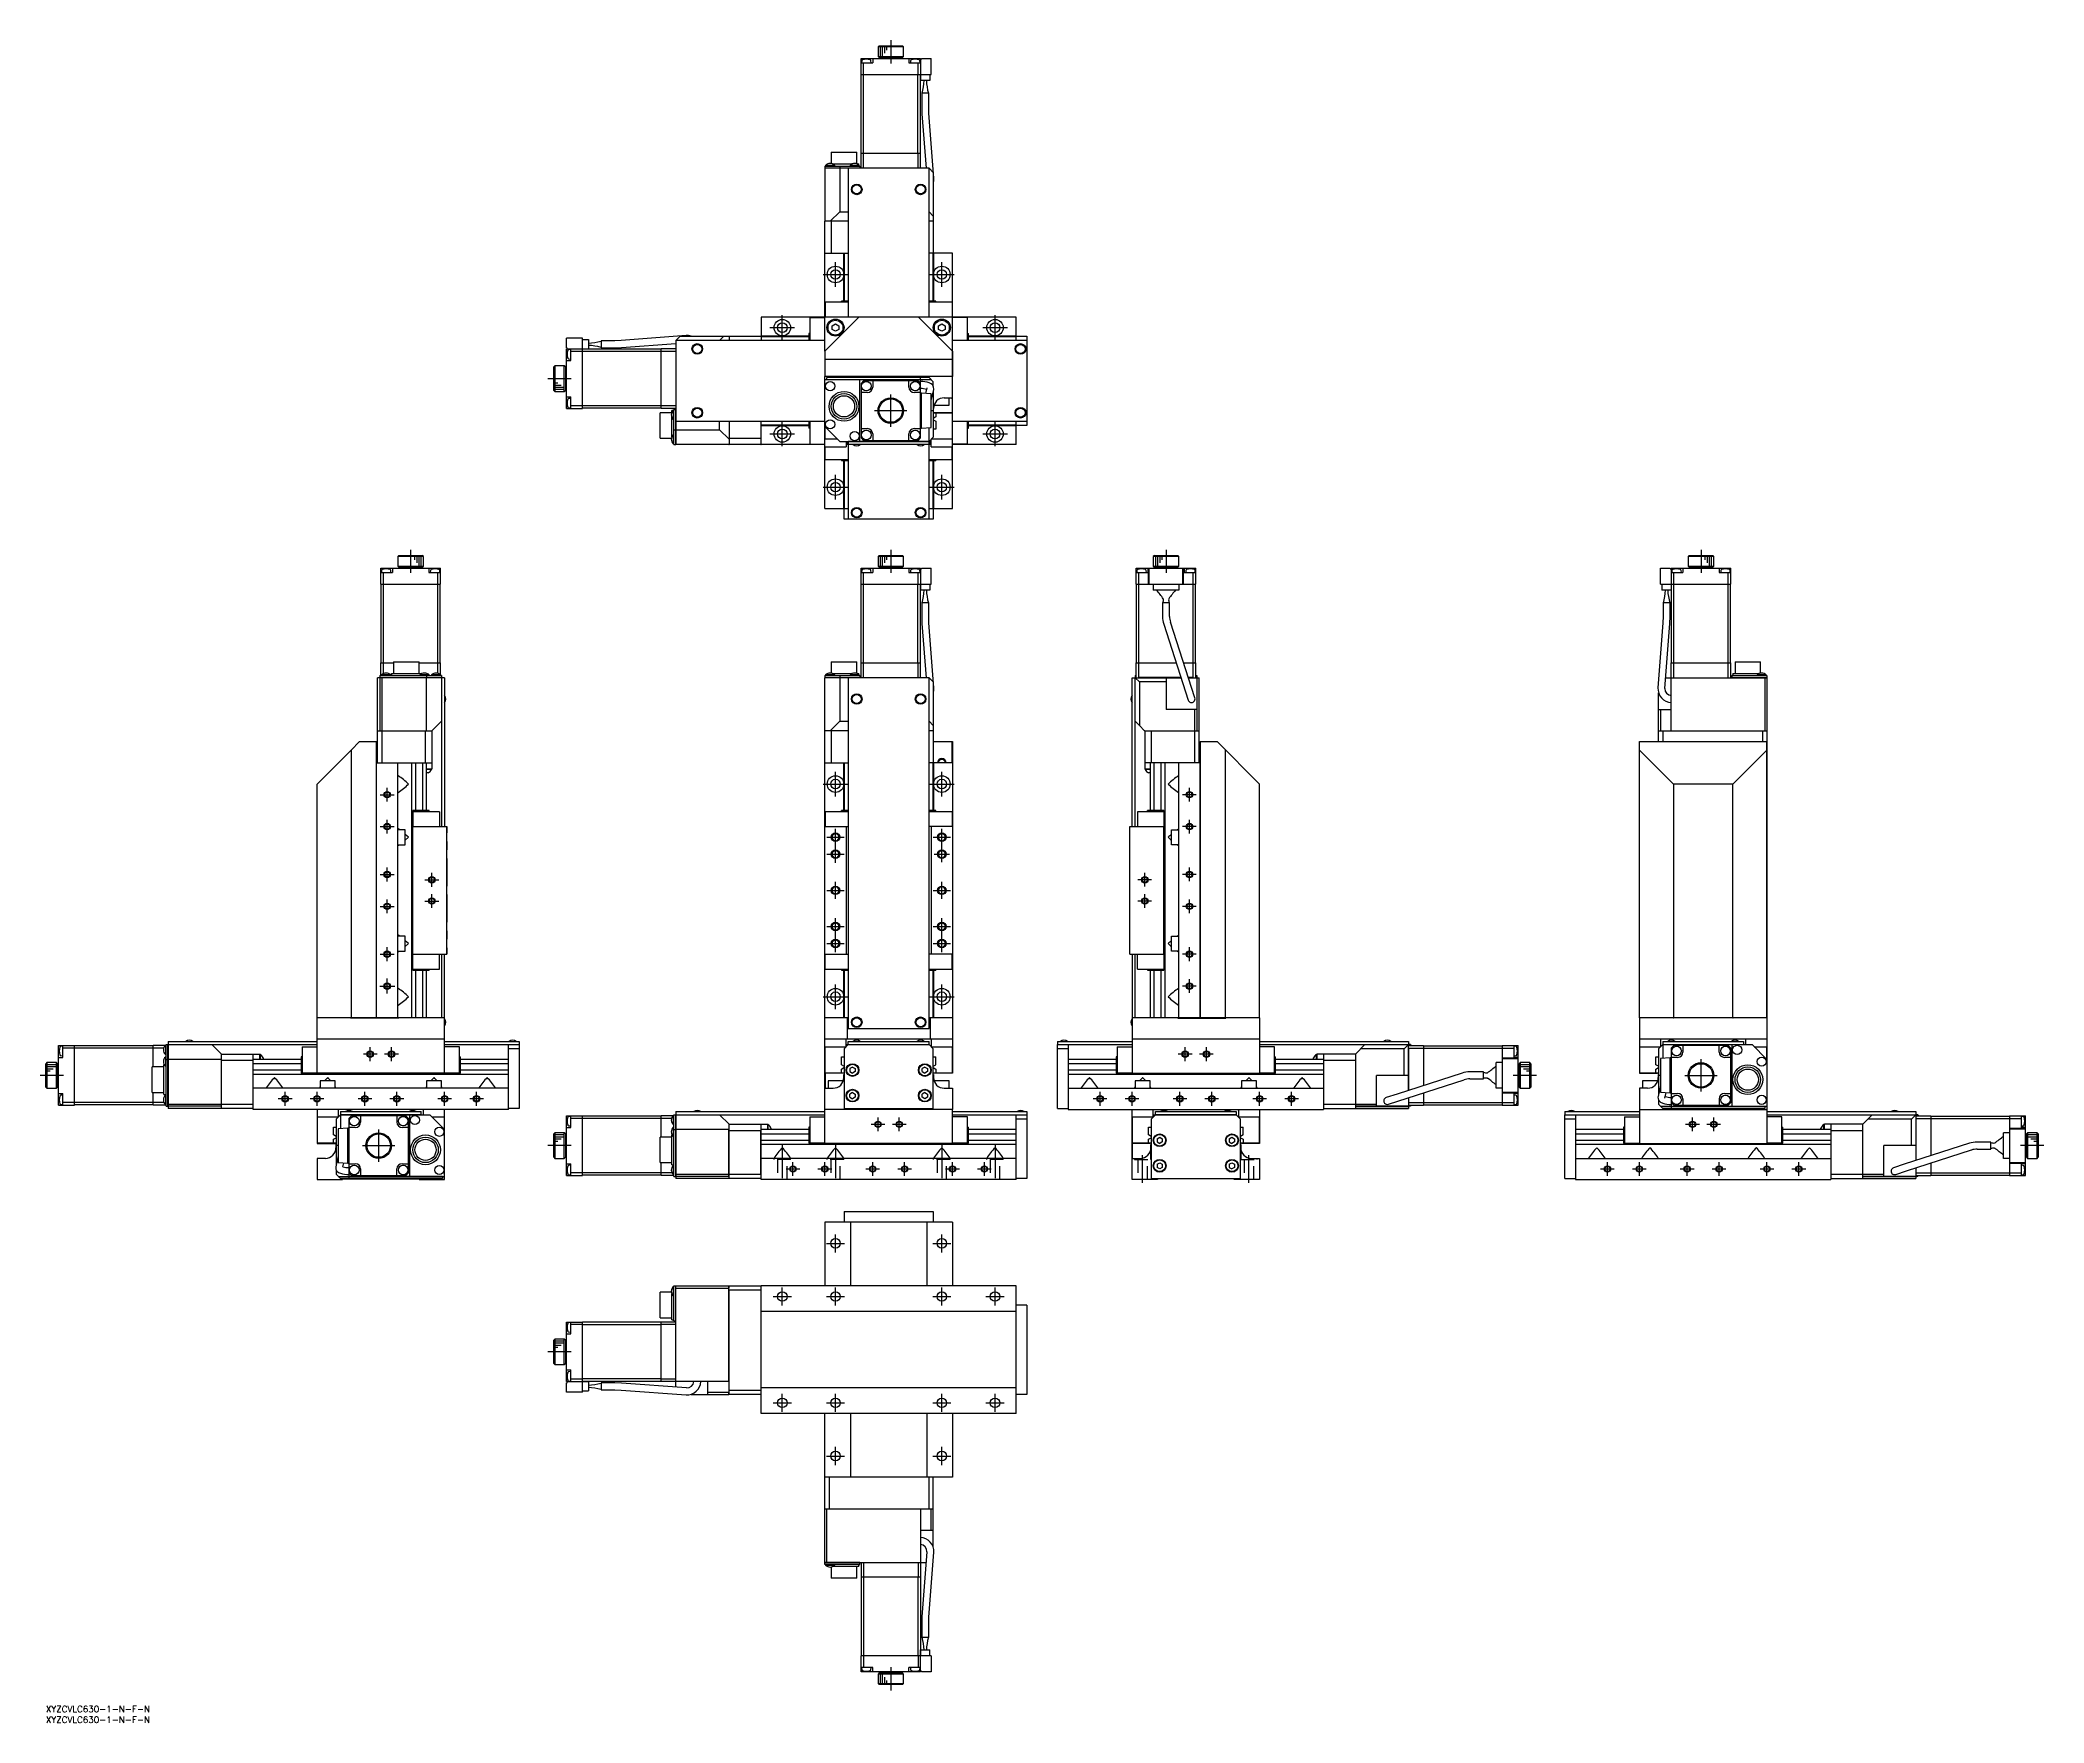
# Model space of a CAD drawing. Extents: x -3 to 939, y -8 to 783.
import ezdxf

# ---------------------------------------------------------------- set-up
doc = ezdxf.new("R2010")
doc.units = 0
doc.header["$LTSCALE"] = 0.5
doc.linetypes.add('CENTER', pattern=[50.8, 31.75, -6.35, 6.35, -6.35])
doc.linetypes.add('DASHED', pattern=[19.05, 12.7, -6.35])
for name, color, linetype in [('MSM_CENTER', 1, 'CENTER'), ('MSM_CONTINUOUS', 7, 'CONTINUOUS'), ('MSM_DASHED', 4, 'DASHED'), ('MSM_NARROW', 5, 'CONTINUOUS'), ('MSM_PART_NUMBER', 7, 'CONTINUOUS')]:
    doc.layers.add(name, color=color, linetype=linetype)
doc.styles.get("Standard").update_dxf_attribs({"font": 'txt.shx', "height": 3, "bigfont": 'bigfont.shx'})

# ---------------------------------------------------------------- blocks, each defined once
blk = doc.blocks.new('*U2')
at = {"layer": 'MSM_PART_NUMBER'}
blk.add_text('XYZCVLC630-1-N-F-N', height=3, dxfattribs=at).set_placement((0, -3))
blk = doc.blocks.new('*U3')
at = {"layer": 'MSM_PART_NUMBER'}
blk.add_text('XYZCVLC630-1-N-F-N', height=3, dxfattribs=at).set_placement((0, -8))

msp = doc.modelspace()

# ---------------------------------------------------------------- linework, layer by layer
at = {"layer": 'MSM_CENTER'}
for p, q in [((397.26, 783.33), (397.26, 772.38)), ((371.26, 667.3), (371.26, 678.9)), ((421.26, 667.3), (421.26, 678.9)), ((365.46, 673.1), (377.06, 673.1)), ((415.46, 673.1), (427.06, 673.1)), ((346.26, 642.3), (346.26, 653.9)), ((446.26, 642.3), (446.26, 653.9)), ((340.46, 648.1), (352.06, 648.1)), ((440.46, 648.1), (452.06, 648.1)), ((246.98, 624.1), (236.03, 624.1)), ((397.26, 601.5), (397.26, 616.7)), ((346.26, 592.3), (346.26, 603.9)), ((389.66, 609.1), (404.86, 609.1)), ((446.26, 592.3), (446.26, 603.9)), ((340.46, 598.1), (352.06, 598.1)), ((440.46, 598.1), (452.06, 598.1)), ((371.26, 567.3), (371.26, 578.9)), ((421.26, 567.3), (421.26, 578.9)), ((365.46, 573.1), (377.06, 573.1)), ((415.46, 573.1), (427.06, 573.1)), ((171.5, 543.7), (171.5, 532.75)), ((397.26, 543.7), (397.26, 532.75)), ((526.68, 543.7), (526.68, 532.75)), ((778.21, 543.7), (778.21, 532.75)), ((365.46, 433.48), (377.06, 433.48)), ((371.26, 427.68), (371.26, 439.28)), ((415.46, 433.48), (427.06, 433.48)), ((421.26, 427.68), (421.26, 439.28)), ((157.25, 428.48), (163.75, 428.48)), ((160.5, 425.23), (160.5, 431.73)), ((540.91, 428.48), (534.45, 428.48)), ((537.68, 425.25), (537.68, 431.71)), ((160.5, 410.23), (160.5, 416.73)), ((537.68, 410.25), (537.68, 416.71)), ((157.25, 413.48), (163.75, 413.48)), ((367.26, 408.48), (375.26, 408.48)), ((371.26, 396.48), (371.26, 412.48)), ((417.26, 408.48), (425.26, 408.48)), ((421.26, 396.83), (421.26, 412.48)), ((540.91, 413.48), (534.45, 413.48)), ((367.26, 400.48), (375.26, 400.48)), ((417.61, 400.48), (424.91, 400.48)), ((157.25, 390.98), (163.75, 390.98)), ((160.5, 387.73), (160.5, 394.23)), ((178.25, 388.48), (184.75, 388.48)), ((181.5, 385.23), (181.5, 391.73)), ((371.26, 379.48), (371.26, 387.48)), ((421.26, 379.48), (421.26, 387.48)), ((519.91, 388.48), (513.45, 388.48)), ((516.68, 385.25), (516.68, 391.71)), ((540.91, 390.98), (534.45, 390.98)), ((537.68, 387.75), (537.68, 394.21)), ((160.5, 372.73), (160.5, 379.23)), ((178.25, 378.48), (184.75, 378.48)), ((181.5, 375.23), (181.5, 381.73)), ((367.26, 383.48), (375.26, 383.48)), ((417.26, 383.48), (425.26, 383.48)), ((519.91, 378.48), (513.45, 378.48)), ((516.68, 375.25), (516.68, 381.71)), ((537.68, 372.75), (537.68, 379.21)), ((157.25, 375.98), (163.75, 375.98)), ((371.26, 354.48), (371.26, 370.48)), ((421.26, 354.48), (421.26, 370.48)), ((540.91, 375.98), (534.45, 375.98)), ((367.26, 366.48), (375.26, 366.48)), ((367.26, 358.48), (375.26, 358.48)), ((417.26, 366.48), (425.26, 366.48)), ((417.26, 358.48), (425.26, 358.48)), ((157.25, 353.48), (163.75, 353.48)), ((160.5, 350.23), (160.5, 356.73)), ((540.91, 353.48), (534.45, 353.48)), ((537.68, 350.25), (537.68, 356.71)), ((160.5, 334.98), (160.5, 341.98)), ((371.26, 327.68), (371.26, 339.28)), ((421.26, 327.68), (421.26, 339.28)), ((537.68, 335.25), (537.68, 341.71)), ((157, 338.48), (164, 338.48)), ((365.46, 333.48), (377.06, 333.48)), ((415.46, 333.48), (427.06, 333.48)), ((540.91, 338.48), (534.45, 338.48)), ((155.73, 306.48), (149.27, 306.48)), ((152.5, 303.25), (152.5, 309.71)), ((165.73, 306.48), (159.27, 306.48)), ((162.5, 303.25), (162.5, 309.71)), ((538.91, 306.48), (532.45, 306.48)), ((535.68, 303.25), (535.68, 309.71)), ((548.91, 306.48), (542.45, 306.48)), ((545.68, 303.25), (545.68, 309.71)), ((778.21, 288.88), (778.21, 304.08)), ((8.23, 296.48), (-2.73, 296.48)), ((700.91, 296.48), (689.96, 296.48)), ((770.61, 296.48), (785.81, 296.48)), ((115.73, 285.48), (109.27, 285.48)), ((112.5, 282.25), (112.5, 288.71)), ((130.73, 285.48), (124.27, 285.48)), ((127.5, 282.25), (127.5, 288.71)), ((153.23, 285.48), (146.77, 285.48)), ((150, 282.25), (150, 288.71)), ((168.23, 285.48), (161.77, 285.48)), ((165, 282.25), (165, 288.71)), ((190.73, 285.48), (184.27, 285.48)), ((187.5, 282.25), (187.5, 288.71)), ((205.73, 285.48), (199.27, 285.48)), ((202.5, 282.25), (202.5, 288.71)), ((498.91, 285.48), (492.45, 285.48)), ((495.68, 282.25), (495.68, 288.71)), ((513.91, 285.48), (507.45, 285.48)), ((510.68, 282.25), (510.68, 288.71)), ((536.41, 285.48), (529.95, 285.48)), ((533.18, 282.25), (533.18, 288.71)), ((551.41, 285.48), (544.95, 285.48)), ((548.18, 282.25), (548.18, 288.71)), ((573.91, 285.48), (567.45, 285.48)), ((570.68, 282.25), (570.68, 288.71)), ((588.91, 285.48), (582.45, 285.48)), ((585.68, 282.25), (585.68, 288.71)), ((388.03, 273.48), (394.49, 273.48)), ((391.26, 270.25), (391.26, 276.71)), ((398.03, 273.48), (404.49, 273.48)), ((401.26, 270.25), (401.26, 276.71)), ((770.98, 273.48), (777.44, 273.48)), ((774.21, 270.25), (774.21, 276.71)), ((780.98, 273.48), (787.44, 273.48)), ((784.21, 270.25), (784.21, 276.71)), ((156.5, 255.88), (156.5, 271.08)), ((346.26, 263.98), (346.26, 245.48)), ((371.26, 263.98), (371.26, 245.48)), ((421.26, 263.98), (421.26, 245.48)), ((446.26, 263.98), (446.26, 245.48)), ((148.9, 263.48), (164.1, 263.48)), ((246.98, 263.48), (236.03, 263.48)), ((351.26, 249.25), (351.26, 255.71)), ((366.26, 249.25), (366.26, 255.71)), ((388.76, 249.25), (388.76, 255.71)), ((403.76, 249.25), (403.76, 255.71)), ((426.26, 249.25), (426.26, 255.71)), ((441.26, 249.25), (441.26, 255.71)), ((515.68, 245.98), (515.68, 258.98)), ((565.68, 245.98), (565.68, 258.98)), ((734.21, 249.25), (734.21, 255.71)), ((749.21, 249.25), (749.21, 255.71)), ((771.71, 249.25), (771.71, 255.71)), ((786.71, 249.25), (786.71, 255.71)), ((809.21, 249.25), (809.21, 255.71)), ((824.21, 249.25), (824.21, 255.71)), ((939.43, 263.48), (928.48, 263.48)), ((348.03, 252.48), (354.49, 252.48)), ((363.03, 252.48), (369.49, 252.48)), ((385.53, 252.48), (391.99, 252.48)), ((400.53, 252.48), (406.99, 252.48)), ((423.03, 252.48), (429.49, 252.48)), ((438.03, 252.48), (444.49, 252.48)), ((730.98, 252.48), (737.44, 252.48)), ((745.98, 252.48), (752.44, 252.48)), ((768.48, 252.48), (774.94, 252.48)), ((783.48, 252.48), (789.94, 252.48)), ((805.98, 252.48), (812.44, 252.48)), ((820.98, 252.48), (827.44, 252.48)), ((367.01, 217.5), (375.51, 217.5)), ((371.26, 213.25), (371.26, 221.75)), ((417.01, 217.5), (425.51, 217.5)), ((421.26, 213.25), (421.26, 221.75)), ((342.01, 192.5), (350.51, 192.5)), ((346.26, 188.25), (346.26, 196.75)), ((367.01, 192.5), (375.51, 192.5)), ((371.26, 188.25), (371.26, 196.75)), ((417.01, 192.5), (425.51, 192.5)), ((421.26, 188.25), (421.26, 196.75)), ((442.01, 192.5), (450.51, 192.5)), ((446.26, 188.25), (446.26, 196.75)), ((246.98, 166.5), (236.03, 166.5)), ((342.01, 142.5), (350.51, 142.5)), ((346.26, 138.25), (346.26, 146.75)), ((367.01, 142.5), (375.51, 142.5)), ((371.26, 138.25), (371.26, 146.75)), ((417.01, 142.5), (425.51, 142.5)), ((421.26, 138.25), (421.26, 146.75)), ((442.01, 142.5), (450.51, 142.5)), ((446.26, 138.25), (446.26, 146.75)), ((367.01, 117.5), (375.51, 117.5)), ((371.26, 113.25), (371.26, 121.75)), ((417.01, 117.5), (425.51, 117.5)), ((421.26, 113.25), (421.26, 121.75)), ((397.26, 18.23), (397.26, 7.28))]:
    msp.add_line(p, q, dxfattribs=at)
at = {"layer": 'MSM_CONTINUOUS'}
for p, q in [((383.26, 767.1), (383.26, 774.6)), ((383.26, 774.6), (411.26, 774.6)), ((383.26, 772.6), (388.76, 772.6)), ((383.59, 773.59), (383.51, 772.6)), ((384.46, 767.1), (384.46, 772.6)), ((388.01, 772.6), (387.92, 773.59)), ((388.76, 774.6), (388.76, 772.6)), ((391.76, 780.6), (391.26, 780.1)), ((403.26, 780.1), (391.26, 780.1)), ((391.26, 780.1), (391.26, 775.6)), ((391.26, 775.6), (403.26, 775.6)), ((391.26, 775.6), (391.76, 775.1)), ((391.76, 780.6), (402.76, 780.6)), ((402.76, 775.1), (391.76, 775.1)), ((394.76, 775.1), (394.76, 774.6)), ((399.76, 774.6), (399.76, 775.1)), ((403.26, 780.1), (402.76, 780.6)), ((402.76, 775.1), (403.26, 775.6)), ((403.26, 775.6), (403.26, 780.1)), ((405.76, 774.6), (405.76, 772.6)), ((405.76, 772.6), (411.26, 772.6)), ((406.59, 773.59), (406.51, 772.6)), ((410.06, 767.1), (410.06, 772.6)), ((411.01, 772.6), (410.92, 773.59)), ((411.26, 774.6), (411.26, 764.3)), ((411.26, 774.3), (411.76, 774.3)), ((411.76, 774.6), (416.26, 774.6)), ((411.76, 774.6), (411.76, 774.3)), ((416.26, 767.1), (416.26, 774.6)), ((383.26, 767.1), (416.26, 767.1)), ((383.36, 730.1), (383.36, 767.1)), ((383.36, 730.1), (383.36, 767.1)), ((384.5, 730.1), (384.5, 767.1)), ((410.01, 730.1), (410.01, 767.1)), ((411.16, 730.1), (411.16, 767.1)), ((415.66, 764.3), (411.26, 764.3)), ((415.66, 767.1), (415.66, 764.3)), ((415.11, 758.3), (411.81, 758.3)), ((411.81, 758.3), (411.81, 751.91)), ((415.11, 751.91), (415.11, 758.3)), ((411.81, 751.91), (411.93, 748.65)), ((411.93, 748.65), (413.85, 723.1)), ((415.22, 748.89), (415.11, 751.91)), ((417.52, 718.32), (415.22, 748.89)), ((369.26, 730.6), (381.26, 730.6)), ((369.26, 730.6), (369.26, 725.26)), ((381.26, 725.13), (381.26, 730.6)), ((383.26, 730.1), (411.26, 730.1)), ((383.26, 723.1), (383.26, 730.1)), ((383.26, 723.1), (383.26, 730.1)), ((384.46, 723.1), (384.46, 730.1)), ((410.06, 723.1), (410.06, 730.1)), ((411.26, 723.2), (411.26, 730.1)), ((366.26, 724.1), (382.76, 724.1)), ((366.26, 724.1), (366.26, 723.2)), ((366.26, 723.2), (382.76, 723.2)), ((366.26, 723.2), (366.36, 723.1)), ((415.26, 723.1), (366.26, 723.1)), ((366.26, 723.1), (366.26, 698.2)), ((370.91, 724.39), (366.61, 724.39)), ((366.61, 724.39), (366.61, 724.1)), ((369.83, 725.1), (379.18, 725.1)), ((370.91, 724.1), (370.91, 724.39)), ((373.26, 724.1), (373.26, 723.2)), ((373.3, 723.1), (373.26, 723.2)), ((373.26, 723.1), (373.26, 702.6)), ((377.26, 723.1), (377.26, 653.1)), ((382.41, 724.39), (378.11, 724.39)), ((378.11, 724.39), (378.11, 724.1)), ((381.33, 725.1), (382.26, 725.1)), ((382.26, 724.54), (382.26, 725.1)), ((382.41, 724.1), (382.41, 724.39)), ((382.66, 723.1), (382.76, 723.2)), ((382.76, 724.1), (382.76, 723.2)), ((411.16, 723.1), (411.26, 723.2)), ((417.26, 721.1), (415.26, 723.1)), ((415.26, 653.1), (415.26, 723.1)), ((417.26, 721.1), (417.26, 698.2)), ((366.26, 698.2), (366.36, 698.1)), ((366.26, 637.1), (366.26, 698.1)), ((377.26, 698.1), (366.36, 698.1)), ((368.76, 698.1), (373.26, 702.6)), ((369.26, 698.1), (369.26, 683.1)), ((373.26, 702.6), (377.26, 702.6)), ((415.26, 702.6), (417.26, 700.6)), ((417.26, 698.1), (415.26, 698.1)), ((417.16, 698.1), (417.26, 698.2)), ((417.26, 698.1), (417.26, 683.1)), ((366.26, 683.1), (377.26, 683.1)), ((375.16, 660.6), (375.16, 683.1)), ((375.46, 660.6), (375.46, 683.1)), ((426.26, 683.1), (415.26, 683.1)), ((417.06, 683.1), (417.06, 660.6)), ((417.36, 683.1), (417.36, 660.6)), ((426.26, 563.1), (426.26, 683.1)), ((366.46, 660.1), (366.46, 653.1)), ((377.26, 660.1), (366.46, 660.1)), ((374.06, 660.1), (374.06, 660.6)), ((377.26, 660.6), (374.06, 660.6)), ((418.46, 660.6), (415.26, 660.6)), ((426.06, 660.1), (415.26, 660.1)), ((418.46, 660.1), (418.46, 660.6)), ((426.06, 660.1), (426.06, 653.1)), ((456.26, 653.1), (336.26, 653.1)), ((336.26, 653.1), (336.26, 642.1)), ((359.26, 652.9), (359.26, 642.1)), ((359.26, 652.9), (366.26, 652.9)), ((366.26, 637.1), (382.26, 653.1)), ((410.26, 653.1), (426.26, 637.1)), ((426.16, 637.2), (410.26, 653.1)), ((433.26, 652.9), (426.26, 652.9)), ((433.26, 642.1), (433.26, 652.9)), ((456.26, 642.1), (456.26, 653.1)), ((252.26, 643.1), (244.76, 643.1)), ((244.76, 638.6), (244.76, 643.1)), ((252.26, 610.1), (252.26, 643.1)), ((252.26, 642.5), (255.06, 642.5)), ((255.06, 642.5), (255.06, 638.1)), ((261.06, 641.95), (261.06, 638.65)), ((267.44, 641.95), (261.06, 641.95)), ((270.46, 642.06), (267.44, 641.95)), ((301.03, 644.36), (270.46, 642.06)), ((270.71, 638.77), (296.26, 640.69)), ((298.26, 644.1), (296.26, 642.1)), ((296.26, 642.1), (296.26, 593.1)), ((366.26, 642.1), (296.26, 642.1)), ((298.26, 644.1), (321.16, 644.1)), ((316.76, 642.1), (318.76, 644.1)), ((321.26, 644), (321.16, 644.1)), ((321.26, 644.1), (321.26, 642.1)), ((321.26, 644.1), (336.16, 644.1)), ((336.26, 644), (336.16, 644.1)), ((336.26, 644.2), (358.76, 644.2)), ((336.26, 643.9), (358.76, 643.9)), ((359.26, 645.3), (358.76, 645.3)), ((358.76, 645.3), (358.76, 642.1)), ((369.76, 648.97), (371.26, 649.83)), ((369.76, 647.24), (369.76, 648.97)), ((371.26, 646.37), (369.76, 647.24)), ((371.26, 649.83), (372.76, 648.97)), ((372.76, 647.24), (371.26, 646.37)), ((372.76, 648.97), (372.76, 647.24)), ((419.76, 648.97), (421.26, 649.83)), ((419.76, 647.24), (419.76, 648.97)), ((421.26, 646.37), (419.76, 647.24)), ((421.26, 649.83), (422.76, 648.97)), ((422.76, 647.24), (421.26, 646.37)), ((422.76, 648.97), (422.76, 647.24)), ((461.26, 642.1), (426.26, 642.1)), ((433.26, 645.3), (433.76, 645.3)), ((433.76, 642.1), (433.76, 645.3)), ((433.76, 644.2), (456.26, 644.2)), ((433.76, 643.9), (456.26, 643.9)), ((456.26, 644.1), (461.26, 644.1)), ((461.26, 644.1), (461.26, 602.1)), ((244.76, 638.6), (245.06, 638.6)), ((244.76, 610.1), (244.76, 638.1)), ((244.76, 638.1), (255.06, 638.1)), ((244.76, 632.6), (246.76, 632.6)), ((245.06, 638.1), (245.06, 638.6)), ((246.76, 637.85), (245.77, 637.77)), ((245.77, 633.44), (246.76, 633.35)), ((246.76, 632.6), (246.76, 638.1)), ((252.26, 636.9), (246.76, 636.9)), ((289.26, 638), (252.26, 638)), ((289.26, 636.86), (252.26, 636.86)), ((261.06, 638.65), (267.44, 638.65)), ((267.44, 638.65), (270.71, 638.77)), ((289.26, 610.1), (289.26, 638.1)), ((296.16, 638.1), (289.26, 638.1)), ((296.26, 636.9), (289.26, 636.9)), ((296.26, 638), (296.16, 638.1)), ((366.26, 637.3), (366.36, 637.3)), ((366.26, 637.1), (366.26, 625.2)), ((426.26, 633.1), (366.26, 633.1)), ((366.36, 637.3), (366.36, 637.2)), ((426.16, 637.2), (426.26, 637.1)), ((426.26, 637.2), (426.16, 637.2)), ((426.26, 637.1), (426.26, 625.2)), ((239.26, 630.1), (238.76, 629.6)), ((238.76, 618.6), (238.76, 629.6)), ((243.76, 630.1), (239.26, 630.1)), ((239.26, 630.1), (239.26, 618.1)), ((244.26, 629.6), (243.76, 630.1)), ((243.76, 618.1), (243.76, 630.1)), ((244.26, 629.6), (244.26, 618.6)), ((244.76, 626.6), (244.26, 626.6)), ((366.26, 625.2), (366.36, 625.1)), ((366.26, 563.1), (366.26, 625.2)), ((426.26, 625.1), (366.26, 625.1)), ((416.26, 623.6), (366.26, 623.6)), ((415.26, 624.6), (367.26, 624.6)), ((367.26, 623.6), (367.26, 624.6)), ((367.26, 623.7), (411.26, 623.7)), ((378.26, 624.8), (378.26, 625.1)), ((414.26, 624.8), (378.26, 624.8)), ((382.76, 594.6), (382.76, 623.6)), ((384.46, 623.1), (383.26, 621.9)), ((383.26, 621.9), (383.26, 596.3)), ((410.06, 623.1), (384.46, 623.1)), ((388.76, 623.1), (388.76, 620.1)), ((405.76, 620.1), (405.76, 623.1)), ((411.26, 621.9), (410.06, 623.1)), ((411.26, 623.7), (411.16, 623.6)), ((411.26, 623.7), (411.26, 624.6)), ((411.26, 621.9), (411.26, 623.6)), ((411.26, 596.3), (411.26, 621.9)), ((414.26, 625.1), (414.26, 624.8)), ((417.26, 622.6), (415.26, 624.6)), ((417.26, 620.62), (417.26, 622.6)), ((426.16, 625.1), (426.26, 625.2)), ((426.26, 625.2), (426.16, 625.1)), ((238.76, 618.6), (239.26, 618.1)), ((239.26, 618.1), (243.76, 618.1)), ((243.76, 618.1), (244.26, 618.6)), ((244.26, 621.6), (244.76, 621.6)), ((244.76, 615.6), (246.76, 615.6)), ((246.76, 614.85), (245.77, 614.77)), ((246.76, 610.1), (246.76, 615.6)), ((386.26, 617.6), (383.26, 617.6)), ((411.26, 617.6), (408.26, 617.6)), ((411.76, 617.32), (411.26, 617.35)), ((411.76, 600.89), (411.76, 617.32)), ((416.26, 617), (411.76, 617.32)), ((414.27, 619.83), (413.65, 617.18)), ((416.26, 613.84), (417.48, 619.08)), ((416.26, 601.2), (416.26, 617)), ((417.26, 618.13), (417.26, 596.6)), ((417.48, 619.08), (417.48, 619.1)), ((422.36, 615.1), (426.26, 615.1)), ((424.76, 611.6), (424.76, 615.1)), ((426.16, 614.6), (426.16, 615.1)), ((426.26, 614.6), (426.16, 614.6)), ((244.76, 610.1), (252.26, 610.1)), ((245.77, 610.44), (246.76, 610.35)), ((252.26, 611.3), (246.76, 611.3)), ((289.26, 611.34), (252.26, 611.34)), ((289.26, 610.2), (252.26, 610.2)), ((288.76, 596.1), (288.76, 608.1)), ((294.23, 608.1), (288.76, 608.1)), ((296.26, 611.3), (289.26, 611.3)), ((296.26, 610.1), (289.26, 610.1)), ((294.26, 608.18), (294.26, 609.1)), ((294.82, 609.1), (294.26, 609.1)), ((294.26, 596.68), (294.26, 606.02)), ((295.26, 609.25), (294.96, 609.25)), ((294.96, 609.25), (294.96, 604.95)), ((294.96, 604.95), (295.26, 604.95)), ((295.26, 593.1), (295.26, 609.6)), ((295.26, 609.6), (296.16, 609.6)), ((296.16, 593.1), (296.16, 609.6)), ((296.26, 609.5), (296.16, 609.6)), ((296.26, 604.1), (366.26, 604.1)), ((316.76, 600.1), (316.76, 604.1)), ((321.26, 604.1), (321.26, 593.2)), ((336.26, 593.1), (336.26, 604.1)), ((358.76, 604.1), (358.76, 600.9)), ((359.26, 604.1), (359.26, 593.3)), ((416.26, 609.1), (417.26, 609.1)), ((417.36, 608.6), (417.26, 608.6)), ((417.26, 608), (426.06, 608)), ((418.46, 606.13), (417.26, 605.44)), ((417.26, 604.77), (418.46, 604.08)), ((417.36, 608.6), (417.36, 610.1)), ((426.26, 608.1), (417.66, 608.1)), ((417.66, 608.1), (417.66, 608)), ((417.76, 612.06), (417.76, 611.6)), ((417.76, 611.6), (424.76, 611.6)), ((418.46, 608), (418.46, 606.13)), ((418.46, 604.08), (418.46, 600.4)), ((426.06, 608), (426.06, 595.6)), ((426.26, 604.1), (461.26, 604.1)), ((433.26, 593.3), (433.26, 604.1)), ((433.76, 600.9), (433.76, 604.1)), ((456.26, 593.1), (456.26, 604.1)), ((288.76, 596.1), (294.1, 596.1)), ((295.26, 597.75), (294.96, 597.75)), ((294.96, 597.75), (294.96, 593.45)), ((295.26, 600.1), (296.16, 600.1)), ((296.26, 600.14), (296.16, 600.1)), ((296.26, 600.1), (316.76, 600.1)), ((321.26, 595.6), (316.76, 600.1)), ((321.26, 596.1), (336.26, 596.1)), ((358.76, 602.3), (336.26, 602.3)), ((358.76, 602), (336.26, 602)), ((359.26, 600.9), (358.76, 600.9)), ((366.26, 601.6), (373.26, 594.6)), ((366.46, 595.6), (366.46, 601.4)), ((372.26, 595.6), (366.46, 595.6)), ((373.26, 594.6), (415.76, 594.6)), ((376.26, 594.6), (376.26, 592.1)), ((376.76, 594.6), (376.76, 593.1)), ((377.26, 594.6), (377.26, 558.1)), ((415.26, 594.5), (377.26, 594.5)), ((383.26, 600.6), (386.26, 600.6)), ((383.26, 596.3), (384.46, 595.1)), ((384.46, 595.1), (410.06, 595.1)), ((388.76, 598.1), (388.76, 595.1)), ((405.76, 595.1), (405.76, 598.1)), ((408.26, 600.6), (411.26, 600.6)), ((410.06, 595.1), (411.26, 596.3)), ((411.26, 600.85), (411.76, 600.89)), ((411.76, 600.89), (416.26, 601.2)), ((415.26, 558.1), (415.26, 601.13)), ((417.26, 596.6), (415.26, 594.6)), ((415.76, 593.1), (415.76, 594.6)), ((416.26, 595.4), (416.06, 595.4)), ((426.06, 595.6), (416.26, 595.6)), ((416.26, 592.1), (416.26, 595.4)), ((418.46, 600.4), (417.26, 600.4)), ((433.26, 600.9), (433.76, 600.9)), ((456.26, 602.3), (433.76, 602.3)), ((456.26, 602), (433.76, 602)), ((461.26, 602.1), (456.26, 602.1)), ((294.96, 593.45), (295.26, 593.45)), ((295.26, 593.1), (296.16, 593.1)), ((296.16, 593.1), (296.26, 593.2)), ((321.16, 593.1), (296.26, 593.1)), ((321.16, 593.1), (321.26, 593.2)), ((336.16, 593.1), (321.26, 593.1)), ((336.16, 593.1), (336.26, 593.2)), ((366.26, 593.1), (336.26, 593.1)), ((359.26, 593.3), (366.26, 593.3)), ((366.26, 592.1), (376.26, 592.1)), ((366.46, 586.1), (366.46, 592.1)), ((366.46, 586.1), (377.26, 586.1)), ((374.06, 586.1), (374.06, 585.6)), ((374.06, 585.6), (377.26, 585.6)), ((375.16, 563.1), (375.16, 585.6)), ((375.46, 563.1), (375.46, 585.6)), ((416.26, 593.1), (376.26, 593.1)), ((415.26, 586.1), (426.06, 586.1)), ((415.26, 585.6), (418.46, 585.6)), ((416.26, 592.1), (426.26, 592.1)), ((417.06, 585.6), (417.06, 563.1)), ((417.36, 585.6), (417.36, 563.1)), ((418.46, 586.1), (418.46, 585.6)), ((426.06, 586.1), (426.06, 592.1)), ((433.26, 593.3), (426.26, 593.3)), ((456.26, 593.1), (426.26, 593.1)), ((366.26, 563.1), (377.26, 563.1)), ((375.26, 558.1), (375.26, 563.1)), ((417.26, 558.1), (375.26, 558.1)), ((415.26, 563.1), (426.26, 563.1)), ((417.26, 563.1), (417.26, 558.1)), ((166, 540.98), (165.5, 540.48)), ((165.5, 540.48), (165.5, 535.98)), ((177.5, 540.48), (165.5, 540.48)), ((166, 540.98), (177, 540.98)), ((177.5, 540.48), (177, 540.98)), ((177.5, 535.98), (177.5, 540.48)), ((391.76, 540.98), (391.26, 540.48)), ((403.26, 540.48), (391.26, 540.48)), ((391.26, 540.48), (391.26, 535.98)), ((391.76, 540.98), (402.76, 540.98)), ((403.26, 540.48), (402.76, 540.98)), ((403.26, 535.98), (403.26, 540.48)), ((521.18, 540.98), (520.68, 540.48)), ((520.68, 540.48), (520.68, 535.98)), ((532.68, 540.48), (520.68, 540.48)), ((521.18, 540.98), (532.18, 540.98)), ((532.68, 540.48), (532.18, 540.98)), ((532.68, 535.98), (532.68, 540.48)), ((772.71, 540.98), (772.21, 540.48)), ((784.21, 540.48), (772.21, 540.48)), ((772.21, 540.48), (772.21, 535.98)), ((772.71, 540.98), (783.71, 540.98)), ((784.21, 540.48), (783.71, 540.98)), ((784.21, 535.98), (784.21, 540.48)), ((157.5, 534.98), (185.5, 534.98)), ((157.5, 527.48), (157.5, 534.98)), ((157.5, 532.98), (163, 532.98)), ((157.84, 533.96), (157.75, 532.98)), ((158.7, 527.48), (158.7, 532.98)), ((162.25, 532.98), (162.16, 533.96)), ((163, 534.98), (163, 532.98)), ((165.5, 535.98), (166, 535.48)), ((165.5, 535.98), (177.5, 535.98)), ((177, 535.48), (166, 535.48)), ((169, 535.48), (169, 534.98)), ((174, 534.98), (174, 535.48)), ((177, 535.48), (177.5, 535.98)), ((180, 534.98), (180, 532.98)), ((180, 532.98), (185.5, 532.98)), ((180.84, 533.96), (180.75, 532.98)), ((184.3, 527.48), (184.3, 532.98)), ((185.25, 532.98), (185.16, 533.96)), ((185.5, 527.48), (185.5, 534.98)), ((383.26, 534.98), (411.26, 534.98)), ((383.26, 527.48), (383.26, 534.98)), ((383.26, 532.98), (388.76, 532.98)), ((383.59, 533.96), (383.51, 532.98)), ((384.46, 527.48), (384.46, 532.98)), ((388.01, 532.98), (387.92, 533.96)), ((388.76, 534.98), (388.76, 532.98)), ((391.26, 535.98), (403.26, 535.98)), ((391.26, 535.98), (391.76, 535.48)), ((402.76, 535.48), (391.76, 535.48)), ((394.76, 535.48), (394.76, 534.98)), ((399.76, 534.98), (399.76, 535.48)), ((402.76, 535.48), (403.26, 535.98)), ((405.76, 534.98), (405.76, 532.98)), ((405.76, 532.98), (411.26, 532.98)), ((406.59, 533.96), (406.51, 532.98)), ((410.06, 527.48), (410.06, 532.98)), ((411.01, 532.98), (410.92, 533.96)), ((411.26, 534.98), (411.26, 524.68)), ((411.26, 534.68), (411.76, 534.68)), ((411.76, 534.98), (416.26, 534.98)), ((411.76, 534.98), (411.76, 534.68)), ((416.26, 527.48), (416.26, 534.98)), ((512.68, 527.48), (512.68, 534.98)), ((512.68, 534.98), (540.68, 534.98)), ((512.68, 532.98), (518.18, 532.98)), ((513.02, 533.96), (512.93, 532.98)), ((513.88, 527.48), (513.88, 532.98)), ((517.43, 532.98), (517.34, 533.96)), ((518.18, 534.98), (518.18, 532.98)), ((518.43, 527.48), (518.43, 534.68)), ((518.47, 534.68), (518.43, 534.68)), ((518.47, 534.98), (518.47, 534.68)), ((518.78, 527.48), (518.78, 534.98)), ((520.68, 535.98), (521.18, 535.48)), ((520.68, 535.98), (532.68, 535.98)), ((532.18, 535.48), (521.18, 535.48)), ((524.18, 535.48), (524.18, 534.98)), ((529.18, 534.98), (529.18, 535.48)), ((532.18, 535.48), (532.68, 535.98)), ((534.58, 527.48), (534.58, 534.98)), ((534.9, 534.98), (534.9, 534.68)), ((534.93, 534.68), (534.9, 534.68)), ((534.93, 527.48), (534.93, 534.68)), ((535.18, 534.98), (535.18, 532.98)), ((535.18, 532.98), (540.68, 532.98)), ((536.02, 533.96), (535.93, 532.98)), ((539.48, 527.48), (539.48, 532.98)), ((540.43, 532.98), (540.34, 533.96)), ((540.68, 527.48), (540.68, 534.98)), ((759.21, 527.48), (759.21, 534.98)), ((759.21, 534.98), (763.71, 534.98)), ((763.71, 534.98), (763.71, 534.68)), ((763.71, 534.68), (764.21, 534.68)), ((764.21, 534.98), (792.21, 534.98)), ((764.21, 534.98), (764.21, 524.68)), ((764.21, 532.98), (769.71, 532.98)), ((764.54, 533.96), (764.46, 532.98)), ((765.41, 527.48), (765.41, 532.98)), ((768.96, 532.98), (768.87, 533.96)), ((769.71, 534.98), (769.71, 532.98)), ((772.21, 535.98), (784.21, 535.98)), ((772.21, 535.98), (772.71, 535.48)), ((783.71, 535.48), (772.71, 535.48)), ((775.71, 535.48), (775.71, 534.98)), ((780.71, 534.98), (780.71, 535.48)), ((783.71, 535.48), (784.21, 535.98)), ((786.71, 534.98), (786.71, 532.98)), ((786.71, 532.98), (792.21, 532.98)), ((787.54, 533.96), (787.46, 532.98)), ((791.01, 527.48), (791.01, 532.98)), ((791.96, 532.98), (791.87, 533.96)), ((792.21, 527.48), (792.21, 534.98)), ((157.5, 527.48), (185.5, 527.48)), ((157.6, 490.48), (157.6, 527.48)), ((158.74, 490.48), (158.74, 527.48)), ((184.26, 490.48), (184.26, 527.48)), ((185.4, 490.48), (185.4, 527.48)), ((383.26, 527.48), (416.26, 527.48)), ((383.36, 490.48), (383.36, 527.48)), ((383.36, 490.48), (383.36, 527.48)), ((384.5, 490.48), (384.5, 527.48)), ((410.01, 490.48), (410.01, 527.48)), ((411.16, 490.48), (411.16, 527.48)), ((415.66, 524.68), (411.26, 524.68)), ((415.11, 518.68), (411.81, 518.68)), ((411.81, 518.68), (411.81, 512.29)), ((415.11, 512.29), (415.11, 518.68)), ((415.66, 527.48), (415.66, 524.68)), ((512.68, 527.48), (540.68, 527.48)), ((512.78, 490.48), (512.78, 527.48)), ((513.92, 490.48), (513.92, 527.48)), ((520.68, 527.48), (520.68, 524.68)), ((532.68, 524.68), (520.68, 524.68)), ((528.33, 518.68), (525.03, 518.68)), ((525.03, 518.68), (525.03, 512.29)), ((527.94, 520.53), (527.98, 520.62)), ((528.33, 512.29), (528.33, 518.68)), ((532.68, 527.48), (532.68, 524.68)), ((539.44, 490.48), (539.44, 527.48)), ((540.58, 490.48), (540.58, 527.48)), ((759.21, 527.48), (792.21, 527.48)), ((759.81, 527.48), (759.81, 524.68)), ((764.21, 524.68), (759.81, 524.68)), ((763.66, 518.68), (760.36, 518.68)), ((760.36, 518.68), (760.36, 512.29)), ((763.66, 512.29), (763.66, 518.68)), ((764.31, 490.48), (764.31, 527.48)), ((765.45, 490.48), (765.45, 527.48)), ((790.97, 490.48), (790.97, 527.48)), ((792.11, 490.48), (792.11, 527.48)), ((411.81, 512.29), (411.93, 509.02)), ((411.93, 509.02), (413.85, 483.48)), ((415.22, 509.27), (415.11, 512.29)), ((417.52, 478.7), (415.22, 509.27)), ((540.25, 474), (528.74, 509.65)), ((760.25, 509.27), (757.95, 478.7)), ((760.36, 512.29), (760.25, 509.27)), ((761.24, 478.45), (763.54, 509.02)), ((763.54, 509.02), (763.66, 512.29)), ((525.6, 508.64), (537.11, 472.98)), ((157.5, 490.48), (163.5, 490.48)), ((157.5, 484.48), (157.5, 490.48)), ((158.7, 485.38), (158.7, 490.48)), ((163.5, 490.98), (175.5, 490.98)), ((163.5, 490.98), (163.5, 485.48)), ((175.5, 485.48), (175.5, 490.98)), ((175.5, 490.48), (185.5, 490.48)), ((184.3, 485.57), (184.3, 490.48)), ((185.5, 484.91), (185.5, 490.48)), ((369.26, 490.98), (381.26, 490.98)), ((369.26, 490.98), (369.26, 485.63)), ((381.26, 485.5), (381.26, 490.98)), ((383.26, 490.48), (411.26, 490.48)), ((383.26, 483.48), (383.26, 490.48)), ((383.26, 483.48), (383.26, 490.48)), ((384.46, 483.48), (384.46, 490.48)), ((410.06, 483.48), (410.06, 490.48)), ((411.26, 483.58), (411.26, 490.48)), ((512.68, 483.48), (512.68, 490.48)), ((512.68, 490.48), (531.46, 490.48)), ((513.88, 483.58), (513.88, 490.48)), ((534.93, 490.48), (540.68, 490.48)), ((539.48, 483.58), (539.48, 490.48)), ((540.68, 483.48), (540.68, 490.48)), ((764.21, 490.48), (792.21, 490.48)), ((764.21, 483.58), (764.21, 490.48)), ((765.41, 483.48), (765.41, 490.48)), ((791.01, 483.48), (791.01, 490.48)), ((792.21, 483.48), (792.21, 490.48)), ((794.21, 490.98), (806.21, 490.98)), ((794.21, 490.98), (794.21, 485.48)), ((806.21, 485.63), (806.21, 490.98)), ((156.9, 483.48), (156, 483.48)), ((156, 443.48), (156, 483.48)), ((156.9, 483.48), (157, 483.38)), ((157, 484.48), (186, 484.48)), ((157, 484.48), (157, 483.58)), ((157, 483.58), (157.1, 483.48)), ((157, 483.58), (186, 483.58)), ((186, 483.48), (157, 483.48)), ((157, 483.48), (157, 458.48)), ((157.85, 484.77), (157.85, 484.48)), ((162.15, 484.77), (157.85, 484.77)), ((158, 483.48), (158, 443.48)), ((162.15, 484.48), (162.15, 484.77)), ((162.5, 485.48), (176.5, 485.48)), ((162.5, 485.48), (162.5, 484.48)), ((175.85, 484.77), (175.85, 484.48)), ((180.15, 484.77), (175.85, 484.77)), ((176.5, 485.27), (176.5, 485.48)), ((178.96, 483.48), (179, 483.58)), ((179, 484.48), (179, 483.58)), ((179, 458.48), (179, 483.48)), ((180.15, 484.48), (180.15, 484.77)), ((181.35, 484.77), (181.35, 484.48)), ((185.65, 484.77), (181.35, 484.77)), ((185.65, 484.48), (185.65, 484.77)), ((185.9, 483.48), (186, 483.58)), ((186, 484.48), (186, 483.58)), ((186.1, 483.48), (186, 483.38)), ((186, 483.48), (186, 413.48)), ((187.5, 483.48), (186.1, 483.48)), ((187.5, 483.48), (187.5, 413.48)), ((366.26, 484.48), (382.76, 484.48)), ((366.26, 484.48), (366.26, 483.58)), ((366.26, 483.58), (382.76, 483.58)), ((366.26, 483.58), (366.36, 483.48)), ((415.26, 483.48), (366.26, 483.48)), ((366.26, 280.48), (366.26, 483.48)), ((370.91, 484.77), (366.61, 484.77)), ((366.61, 484.77), (366.61, 484.48)), ((369.83, 485.48), (379.18, 485.48)), ((370.91, 484.48), (370.91, 484.77)), ((373.26, 484.48), (373.26, 483.58)), ((373.3, 483.48), (373.26, 483.58)), ((373.26, 483.48), (373.26, 462.98)), ((377.26, 483.48), (377.26, 318.48)), ((382.41, 484.77), (378.11, 484.77)), ((378.11, 484.77), (378.11, 484.48)), ((381.33, 485.48), (382.26, 485.48)), ((382.26, 484.91), (382.26, 485.48)), ((382.41, 484.48), (382.41, 484.77)), ((382.66, 483.48), (382.76, 483.58)), ((382.76, 484.48), (382.76, 483.58)), ((411.16, 483.48), (411.26, 483.58)), ((417.26, 481.48), (415.26, 483.48)), ((415.26, 318.48), (415.26, 483.48)), ((417.26, 481.48), (417.26, 443.48)), ((510.68, 483.48), (512.08, 483.48)), ((510.68, 413.48), (510.68, 483.48)), ((512.08, 483.48), (512.18, 483.38)), ((512.18, 484.48), (512.18, 483.58)), ((512.18, 484.48), (512.68, 484.48)), ((512.18, 483.58), (512.68, 483.58)), ((512.28, 483.48), (512.18, 483.58)), ((514.18, 481.48), (512.18, 483.48)), ((512.18, 483.48), (533.72, 483.48)), ((512.18, 413.48), (512.18, 483.48)), ((512.68, 484.77), (512.53, 484.77)), ((512.53, 484.77), (512.53, 484.48)), ((513.78, 483.48), (513.88, 483.58)), ((533.69, 483.58), (513.88, 483.58)), ((514.18, 481.48), (514.18, 460.98)), ((526.68, 481.48), (514.18, 481.48)), ((526.68, 483.48), (526.68, 468.48)), ((539.48, 483.58), (537.16, 483.58)), ((537.19, 483.48), (541.18, 483.48)), ((539.48, 483.58), (539.58, 483.48)), ((540.68, 484.48), (541.18, 484.48)), ((540.68, 483.58), (541.18, 483.58)), ((541.18, 483.58), (541.08, 483.48)), ((541.18, 484.48), (541.18, 483.58)), ((541.18, 483.48), (541.18, 458.48)), ((541.28, 483.48), (541.18, 483.38)), ((541.28, 458.48), (541.28, 483.48)), ((541.28, 483.48), (542.18, 483.48)), ((542.18, 443.48), (542.18, 483.48)), ((761.62, 483.48), (809.21, 483.48)), ((764.31, 483.48), (764.21, 483.58)), ((764.21, 458.48), (764.21, 483.48)), ((792.71, 484.48), (792.71, 483.58)), ((792.71, 484.48), (809.21, 484.48)), ((792.71, 483.58), (809.21, 483.58)), ((792.81, 483.48), (792.71, 483.58)), ((793.21, 484.77), (793.06, 484.77)), ((793.06, 484.77), (793.06, 484.48)), ((793.21, 485.48), (805.63, 485.48)), ((793.21, 485.48), (793.21, 484.48)), ((808.86, 484.77), (804.56, 484.77)), ((804.56, 484.77), (804.56, 484.48)), ((808.21, 483.48), (808.21, 458.48)), ((808.86, 484.48), (808.86, 484.77)), ((809.21, 483.58), (809.11, 483.48)), ((809.21, 484.48), (809.21, 483.58)), ((809.21, 483.48), (809.21, 453.48)), ((758.21, 453.48), (758.21, 476.4)), ((181.5, 458.48), (186, 462.98)), ((368.76, 458.48), (373.26, 462.98)), ((373.26, 462.98), (377.26, 462.98)), ((415.26, 462.98), (417.26, 460.98)), ((512.18, 462.98), (514.18, 460.98)), ((541.18, 468.48), (526.68, 468.48)), ((540.18, 443.48), (540.18, 468.48)), ((758.21, 468.48), (764.21, 468.48)), ((759.21, 468.48), (759.21, 458.48)), ((143.5, 449.48), (147.5, 453.48)), ((147.5, 453.48), (155.5, 453.48)), ((155.4, 323.48), (155.4, 453.48)), ((155.5, 323.48), (155.5, 453.48)), ((156, 458.48), (181.5, 458.48)), ((178.5, 443.48), (178.5, 458.48)), ((181.5, 458.48), (181.5, 443.48)), ((377.26, 458.48), (366.26, 458.48)), ((369.26, 458.48), (369.26, 443.48)), ((417.26, 458.48), (415.26, 458.48)), ((417.26, 453.48), (426.26, 453.48)), ((426.16, 443.48), (426.16, 453.48)), ((426.26, 453.48), (426.26, 443.48)), ((514.18, 460.98), (516.58, 458.58)), ((516.68, 458.48), (516.58, 458.58)), ((516.68, 458.48), (516.68, 440.48)), ((516.68, 458.48), (542.18, 458.48)), ((519.68, 458.48), (519.68, 443.48)), ((542.68, 453.48), (550.68, 453.48)), ((542.68, 323.48), (542.68, 453.48)), ((542.78, 453.48), (542.78, 323.48)), ((570.68, 433.48), (550.68, 453.48)), ((749.21, 449.48), (749.21, 453.48)), ((749.21, 453.48), (809.21, 453.48)), ((758.21, 458.48), (809.21, 458.48)), ((760.21, 458.48), (760.21, 453.48)), ((807.21, 453.48), (807.21, 458.48)), ((809.21, 453.48), (809.21, 449.48)), ((809.21, 323.48), (809.21, 453.48)), ((127.5, 433.48), (143.5, 449.48)), ((143.5, 449.48), (143.5, 323.48)), ((155.5, 443.48), (181.5, 443.48)), ((165.5, 323.48), (165.5, 443.48)), ((172, 323.48), (172, 443.48)), ((173.96, 420.98), (173.96, 443.48)), ((177.04, 443.48), (177.04, 420.98)), ((179, 420.98), (179, 443.48)), ((181.5, 443.38), (181.4, 443.48)), ((181.5, 443.38), (181.5, 440.48)), ((366.26, 443.48), (377.26, 443.48)), ((375.16, 420.98), (375.16, 443.48)), ((375.46, 420.98), (375.46, 443.48)), ((426.26, 443.48), (415.26, 443.48)), ((417.06, 443.48), (417.06, 420.98)), ((417.36, 443.48), (417.36, 420.98)), ((426.26, 443.48), (426.26, 297.48)), ((542.68, 443.48), (516.68, 443.48)), ((519.18, 443.48), (519.18, 420.98)), ((521.14, 420.98), (521.14, 443.48)), ((524.22, 443.48), (524.22, 420.98)), ((526.18, 443.48), (526.18, 323.48)), ((532.68, 323.48), (532.68, 443.48)), ((554.68, 323.48), (554.68, 449.48)), ((765.21, 433.48), (749.21, 449.48)), ((749.21, 323.48), (749.21, 449.48)), ((809.21, 449.48), (793.21, 433.48)), ((809.21, 449.48), (809.21, 323.48)), ((127.5, 323.58), (127.5, 433.48)), ((165.5, 437.22), (165.62, 437.38)), ((181.5, 440.48), (179, 440.48)), ((181.35, 440.28), (179, 440.28)), ((179.72, 438.83), (179, 438.83)), ((181.35, 440.28), (181.35, 440.48)), ((519.18, 440.48), (516.68, 440.48)), ((516.83, 440.48), (516.83, 440.28)), ((519.18, 440.28), (516.83, 440.28)), ((519.18, 438.83), (518.46, 438.83)), ((532.68, 437.22), (532.55, 437.38)), ((570.68, 323.58), (570.68, 433.48)), ((793.21, 433.48), (765.21, 433.48)), ((765.21, 433.48), (765.21, 323.58)), ((793.21, 323.58), (793.21, 433.48)), ((165.5, 429.73), (165.62, 429.58)), ((532.68, 429.73), (532.55, 429.58)), ((180.2, 420.98), (172.6, 420.98)), ((172.6, 420.48), (172.6, 420.98)), ((172.6, 420.48), (172.6, 413.48)), ((185, 420.48), (172.6, 420.48)), ((174.48, 420.48), (174.48, 420.98)), ((176.52, 420.48), (176.52, 420.98)), ((180.2, 420.48), (180.2, 420.98)), ((185, 420.48), (185, 413.48)), ((185, 420.48), (185, 413.48)), ((366.46, 420.48), (366.46, 413.48)), ((377.26, 420.48), (366.46, 420.48)), ((374.06, 420.48), (374.06, 420.98)), ((377.26, 420.98), (374.06, 420.98)), ((418.46, 420.98), (415.26, 420.98)), ((426.06, 420.48), (415.26, 420.48)), ((418.46, 420.48), (418.46, 420.98)), ((426.06, 420.48), (426.06, 413.48)), ((513.18, 420.48), (513.18, 413.48)), ((525.58, 420.48), (513.18, 420.48)), ((517.98, 420.48), (517.98, 420.98)), ((525.58, 420.98), (517.98, 420.98)), ((521.66, 420.48), (521.66, 420.98)), ((523.71, 420.48), (523.71, 420.98)), ((525.58, 420.98), (525.58, 413.48)), ((165.62, 412.38), (165.5, 412.22)), ((169, 411.98), (165.5, 411.98)), ((166.37, 411.98), (165.62, 412.38)), ((169, 404.98), (169, 411.98)), ((170.5, 408.48), (169, 409.8)), ((169, 407.16), (170.5, 408.48)), ((172.5, 353.48), (172.5, 413.48)), ((172.5, 413.48), (188.5, 413.48)), ((188.5, 353.48), (188.5, 413.48)), ((188.5, 413.48), (188.5, 410.48)), ((188.5, 406.48), (188.5, 402.48)), ((366.26, 413.48), (377.26, 413.48)), ((376.26, 413.48), (376.26, 353.48)), ((426.26, 413.48), (415.26, 413.48)), ((416.26, 413.48), (416.26, 353.48)), ((509.68, 413.48), (525.68, 413.48)), ((509.68, 353.48), (509.68, 413.48)), ((525.68, 353.48), (525.68, 413.48)), ((529.18, 411.98), (532.68, 411.98)), ((529.18, 404.98), (529.18, 411.98)), ((532.68, 412.22), (532.55, 412.38)), ((165.5, 404.98), (169, 404.98)), ((165.5, 404.73), (165.62, 404.58)), ((165.62, 404.58), (166.37, 404.98)), ((188.5, 398.48), (188.5, 385.48)), ((532.68, 404.98), (529.18, 404.98)), ((532.68, 404.73), (532.55, 404.58)), ((188.5, 381.48), (188.5, 368.48)), ((165.62, 362.38), (165.5, 362.22)), ((169, 361.98), (165.5, 361.98)), ((166.37, 361.98), (165.62, 362.38)), ((169, 354.98), (169, 361.98)), ((170.5, 358.48), (169, 359.8)), ((169, 357.16), (170.5, 358.48)), ((188.5, 364.48), (188.5, 360.48)), ((529.18, 354.98), (529.18, 361.98)), ((529.18, 361.98), (532.68, 361.98)), ((532.68, 362.22), (532.55, 362.38)), ((165.5, 354.98), (169, 354.98)), ((165.5, 354.73), (165.62, 354.58)), ((165.62, 354.58), (166.37, 354.98)), ((172.5, 353.48), (188.5, 353.48)), ((172.6, 346.48), (172.6, 353.48)), ((185, 346.48), (185, 353.48)), ((185, 346.48), (185, 353.48)), ((186, 353.48), (186, 323.48)), ((187.5, 297.48), (187.5, 353.48)), ((188.5, 356.48), (188.5, 353.48)), ((366.26, 353.48), (377.26, 353.48)), ((366.46, 346.48), (366.46, 353.48)), ((426.26, 353.48), (415.26, 353.48)), ((426.06, 346.48), (426.06, 353.48)), ((509.68, 353.48), (525.68, 353.48)), ((510.68, 353.48), (510.68, 297.48)), ((512.18, 323.48), (512.18, 353.48)), ((513.18, 346.48), (513.18, 353.48)), ((525.58, 353.48), (525.58, 345.98)), ((532.68, 354.98), (529.18, 354.98)), ((532.68, 354.73), (532.55, 354.58)), ((172.6, 346.48), (185, 346.48)), ((172.6, 346.48), (172.6, 345.98)), ((172.6, 345.98), (180.2, 345.98)), ((173.96, 323.48), (173.96, 345.98)), ((174.48, 346.48), (174.48, 345.98)), ((176.52, 346.48), (176.52, 345.98)), ((177.04, 345.98), (177.04, 323.48)), ((179, 323.48), (179, 345.98)), ((180.2, 346.48), (180.2, 345.98)), ((366.46, 346.48), (377.26, 346.48)), ((374.06, 346.48), (374.06, 345.98)), ((374.06, 345.98), (377.26, 345.98)), ((375.16, 323.48), (375.16, 345.98)), ((375.46, 323.48), (375.46, 345.98)), ((415.26, 346.48), (426.06, 346.48)), ((415.26, 345.98), (418.46, 345.98)), ((417.06, 345.98), (417.06, 323.48)), ((417.36, 345.98), (417.36, 323.48)), ((418.46, 346.48), (418.46, 345.98)), ((513.18, 346.48), (525.58, 346.48)), ((517.98, 346.48), (517.98, 345.98)), ((517.98, 345.98), (525.58, 345.98)), ((519.18, 345.98), (519.18, 323.48)), ((521.14, 323.48), (521.14, 345.98)), ((521.66, 346.48), (521.66, 345.98)), ((523.71, 346.48), (523.71, 345.98)), ((524.22, 345.98), (524.22, 323.48)), ((165.5, 337.22), (165.62, 337.38)), ((532.68, 337.22), (532.55, 337.38)), ((127.5, 323.58), (127.6, 323.48)), ((187.5, 323.48), (127.5, 323.48)), ((127.5, 297.48), (127.5, 323.48)), ((143.3, 323.48), (143.3, 323.38)), ((166, 323.38), (143.3, 323.38)), ((165.5, 329.73), (165.62, 329.58)), ((166, 323.38), (166, 323.48)), ((377.26, 323.48), (366.26, 323.48)), ((376.76, 323.48), (376.76, 313.48)), ((426.26, 323.48), (415.26, 323.48)), ((415.76, 323.48), (415.76, 313.48)), ((570.68, 323.48), (510.68, 323.48)), ((532.18, 323.38), (532.18, 323.48)), ((532.18, 323.38), (554.78, 323.38)), ((532.68, 329.73), (532.55, 329.58)), ((554.78, 323.38), (554.78, 323.48)), ((570.58, 323.48), (570.68, 323.58)), ((570.68, 323.48), (570.68, 297.48)), ((809.21, 323.48), (749.21, 323.48)), ((749.21, 323.48), (749.21, 297.48)), ((765.11, 323.48), (765.21, 323.58)), ((793.21, 323.58), (765.21, 323.58)), ((793.21, 323.58), (793.31, 323.48)), ((809.21, 323.48), (809.21, 264.48)), ((56.5, 281.98), (56.5, 310.98)), ((56.5, 310.98), (57.4, 310.98)), ((57.4, 281.98), (57.4, 310.98)), ((57.5, 310.88), (57.4, 310.98)), ((57.5, 312.48), (57.5, 311.08)), ((57.5, 312.48), (127.5, 312.48)), ((57.5, 311.08), (57.6, 310.98)), ((57.5, 310.98), (57.5, 281.98)), ((57.5, 310.98), (127.5, 310.98)), ((82.5, 306.48), (78, 310.98)), ((187.5, 313.48), (127.5, 313.48)), ((187.5, 312.48), (222.5, 312.48)), ((187.5, 310.98), (222.5, 310.98)), ((217.5, 280.48), (217.5, 310.98)), ((222.5, 311.08), (222.4, 310.98)), ((222.5, 312.48), (222.5, 311.08)), ((222.5, 310.98), (222.5, 280.98)), ((426.26, 313.48), (366.26, 313.48)), ((377.26, 310.98), (375.26, 308.98)), ((376.26, 310.18), (376.26, 313.48)), ((376.26, 310.98), (415.26, 310.98)), ((377.26, 318.48), (415.26, 318.48)), ((377.26, 312.48), (415.26, 312.48)), ((377.26, 310.98), (377.26, 312.48)), ((377.26, 311.08), (415.26, 311.08)), ((415.26, 310.98), (415.26, 312.48)), ((415.26, 310.98), (417.26, 308.98)), ((416.26, 313.48), (416.26, 310.18)), ((475.68, 312.48), (475.68, 311.08)), ((475.68, 312.48), (510.68, 312.48)), ((475.68, 311.08), (475.78, 310.98)), ((475.68, 310.98), (510.68, 310.98)), ((475.68, 280.98), (475.68, 310.98)), ((480.68, 310.98), (480.68, 280.48)), ((570.68, 313.48), (510.68, 313.48)), ((570.68, 312.48), (640.68, 312.48)), ((570.68, 310.98), (640.68, 310.98)), ((615.68, 306.48), (620.18, 310.98)), ((638.68, 308.98), (640.68, 310.98)), ((640.68, 311.08), (640.58, 310.98)), ((640.68, 312.48), (640.68, 311.08)), ((640.68, 310.88), (640.78, 310.98)), ((640.68, 289.44), (640.68, 310.98)), ((641.68, 310.98), (640.78, 310.98)), ((640.78, 310.98), (640.78, 310.48)), ((641.68, 310.98), (641.68, 310.48)), ((809.21, 313.48), (749.21, 313.48)), ((758.21, 308.98), (760.21, 310.98)), ((759.21, 313.48), (759.21, 310.18)), ((760.21, 312.48), (798.21, 312.48)), ((760.21, 312.48), (760.21, 304.45)), ((760.21, 311.08), (798.21, 311.08)), ((760.21, 310.98), (802.21, 310.98)), ((792.71, 310.98), (792.71, 281.98)), ((798.21, 312.48), (798.21, 310.98)), ((799.21, 310.98), (799.21, 313.48)), ((809.21, 303.98), (802.21, 310.98)), ((0.5, 302.48), (0, 301.98)), ((0, 290.98), (0, 301.98)), ((5, 302.48), (0.5, 302.48)), ((0.5, 302.48), (0.5, 290.48)), ((5, 290.48), (5, 302.48)), ((5.5, 301.98), (5, 302.48)), ((5.5, 301.98), (5.5, 290.98)), ((6, 282.48), (6, 310.48)), ((6, 310.48), (13.5, 310.48)), ((6, 304.98), (8, 304.98)), ((8, 310.23), (7.01, 310.14)), ((7.01, 305.81), (8, 305.73)), ((8, 304.98), (8, 310.48)), ((13.5, 309.28), (8, 309.28)), ((13.5, 282.48), (13.5, 310.48)), ((50.5, 310.38), (13.5, 310.38)), ((50.5, 309.23), (13.5, 309.23)), ((50.5, 300.48), (50.5, 310.48)), ((56.06, 310.48), (50.5, 310.48)), ((55.41, 309.28), (50.5, 309.28)), ((56.5, 310.63), (56.21, 310.63)), ((56.21, 310.63), (56.21, 306.33)), ((56.21, 306.33), (56.5, 306.33)), ((56.5, 305.13), (56.21, 305.13)), ((56.21, 305.13), (56.21, 300.83)), ((56.5, 303.98), (57.4, 303.98)), ((57.5, 303.93), (57.4, 303.98)), ((82.5, 303.98), (57.5, 303.98)), ((82.5, 280.98), (82.5, 306.48)), ((82.5, 306.48), (100.5, 306.48)), ((97.5, 303.48), (82.5, 303.48)), ((97.5, 280.48), (97.5, 306.48)), ((120, 303.98), (97.5, 303.98)), ((97.5, 302.01), (120, 302.01)), ((100.5, 306.48), (100.5, 303.98)), ((100.7, 306.33), (100.5, 306.33)), ((100.7, 306.33), (100.7, 303.98)), ((102.15, 304.7), (102.15, 303.98)), ((120.5, 305.18), (120, 305.18)), ((120, 305.18), (120, 297.58)), ((120.5, 301.5), (120, 301.5)), ((120.5, 309.98), (127.5, 309.98)), ((120.5, 309.98), (120.5, 297.58)), ((194.5, 309.98), (187.5, 309.98)), ((194.5, 297.58), (194.5, 309.98)), ((194.5, 305.18), (195, 305.18)), ((194.5, 301.5), (195, 301.5)), ((195, 297.58), (195, 305.18)), ((217.5, 303.98), (195, 303.98)), ((195, 302.01), (217.5, 302.01)), ((222.5, 308.98), (217.5, 308.98)), ((366.46, 309.98), (376.26, 309.98)), ((366.46, 297.58), (366.46, 309.98)), ((374.06, 305.18), (375.26, 305.18)), ((374.06, 301.5), (374.06, 305.18)), ((375.25, 300.81), (374.06, 301.5)), ((375.26, 308.98), (375.26, 280.98)), ((376.46, 310.18), (376.26, 310.18)), ((416.26, 310.18), (416.06, 310.18)), ((416.26, 309.98), (426.06, 309.98)), ((417.26, 280.98), (417.26, 308.98)), ((417.26, 305.18), (418.46, 305.18)), ((417.26, 300.81), (418.46, 301.5)), ((418.46, 301.5), (418.46, 305.18)), ((426.06, 309.98), (426.06, 297.58)), ((480.68, 308.98), (475.68, 308.98)), ((503.18, 303.98), (480.68, 303.98)), ((480.68, 302.01), (503.18, 302.01)), ((503.68, 305.18), (503.18, 305.18)), ((503.18, 305.18), (503.18, 297.58)), ((503.68, 301.5), (503.18, 301.5)), ((503.68, 309.98), (510.68, 309.98)), ((503.68, 309.98), (503.68, 297.58)), ((577.68, 309.98), (570.68, 309.98)), ((577.68, 297.58), (577.68, 309.98)), ((577.68, 305.18), (578.18, 305.18)), ((577.68, 301.5), (578.18, 301.5)), ((578.18, 297.58), (578.18, 305.18)), ((600.68, 303.98), (578.18, 303.98)), ((578.18, 302.01), (600.68, 302.01)), ((596.03, 303.98), (596.03, 304.7)), ((597.48, 303.98), (597.48, 306.33)), ((597.68, 306.33), (597.48, 306.33)), ((615.68, 306.48), (597.68, 306.48)), ((597.68, 303.98), (597.68, 306.48)), ((600.68, 306.48), (600.68, 280.48)), ((615.68, 303.48), (600.68, 303.48)), ((615.68, 306.48), (615.68, 280.98)), ((638.68, 308.98), (618.18, 308.98)), ((638.68, 296.48), (638.68, 308.98)), ((640.68, 310.48), (647.68, 310.48)), ((640.68, 309.38), (640.78, 309.28)), ((640.78, 309.28), (647.68, 309.28)), ((640.78, 289.47), (640.78, 309.28)), ((641.97, 310.63), (641.68, 310.63)), ((641.97, 310.48), (641.97, 310.63)), ((647.68, 310.48), (647.68, 291.69)), ((647.68, 310.38), (684.68, 310.38)), ((647.68, 309.23), (684.68, 309.23)), ((684.68, 302.48), (681.88, 302.48)), ((681.88, 290.48), (681.88, 302.48)), ((684.68, 310.48), (692.18, 310.48)), ((684.68, 310.48), (684.68, 282.48)), ((684.68, 309.28), (690.18, 309.28)), ((684.68, 304.73), (691.88, 304.73)), ((684.68, 304.38), (692.18, 304.38)), ((690.18, 310.48), (690.18, 304.98)), ((691.17, 310.14), (690.18, 310.23)), ((690.18, 305.73), (691.17, 305.81)), ((692.18, 304.98), (690.18, 304.98)), ((691.88, 304.69), (691.88, 304.73)), ((692.18, 304.69), (691.88, 304.69)), ((692.18, 282.48), (692.18, 310.48)), ((693.18, 302.48), (692.68, 301.98)), ((692.68, 290.98), (692.68, 301.98)), ((697.68, 302.48), (693.18, 302.48)), ((693.18, 302.48), (693.18, 290.48)), ((698.18, 301.98), (697.68, 302.48)), ((697.68, 290.48), (697.68, 302.48)), ((698.18, 301.98), (698.18, 290.98)), ((749.41, 297.58), (749.41, 309.98)), ((749.41, 309.98), (759.21, 309.98)), ((757.01, 301.5), (757.01, 305.18)), ((757.01, 305.18), (758.21, 305.18)), ((758.2, 300.81), (757.01, 301.5)), ((758.21, 308.98), (758.21, 287.45)), ((759.21, 310.18), (759.41, 310.18)), ((763.71, 304.69), (759.21, 304.38)), ((759.21, 304.38), (759.21, 288.58)), ((764.21, 304.73), (763.71, 304.69)), ((763.71, 288.26), (763.71, 304.69)), ((765.41, 310.48), (764.21, 309.28)), ((764.21, 309.28), (764.21, 281.98)), ((767.21, 304.98), (764.21, 304.98)), ((791.01, 310.48), (765.41, 310.48)), ((769.71, 310.48), (769.71, 307.48)), ((786.71, 307.48), (786.71, 310.48)), ((792.21, 304.98), (789.21, 304.98)), ((792.21, 309.28), (791.01, 310.48)), ((792.21, 283.68), (792.21, 309.28)), ((803.21, 309.98), (809.01, 309.98)), ((809.01, 309.98), (809.01, 304.18)), ((6, 298.98), (5.5, 298.98)), ((5.5, 293.98), (6, 293.98)), ((50, 288.48), (50, 300.48)), ((55.5, 300.48), (50, 300.48)), ((55.5, 287.48), (55.5, 301.48)), ((55.7, 301.48), (55.5, 301.48)), ((56.21, 300.83), (56.5, 300.83)), ((120, 298.94), (97.5, 298.94)), ((217.5, 296.98), (97.5, 296.98)), ((120.5, 299.45), (120, 299.45)), ((127.5, 297.58), (120, 297.58)), ((187.5, 297.48), (127.5, 297.48)), ((129, 293.98), (129, 290.48)), ((136, 293.98), (129, 293.98)), ((136, 290.48), (136, 293.98)), ((186, 293.98), (179, 293.98)), ((179, 293.98), (179, 290.48)), ((186, 290.48), (186, 293.98)), ((195, 297.58), (187.5, 297.58)), ((194.5, 299.45), (195, 299.45)), ((217.5, 298.94), (195, 298.94)), ((374.86, 297.48), (366.26, 297.48)), ((366.36, 297.48), (366.36, 290.48)), ((375.26, 297.58), (366.46, 297.58)), ((374.76, 293.98), (367.76, 293.98)), ((367.76, 293.98), (367.76, 290.48)), ((374.06, 299.45), (375.25, 300.14)), ((374.06, 297.58), (374.06, 299.45)), ((374.76, 293.52), (374.76, 293.98)), ((374.86, 297.58), (374.86, 297.48)), ((375.26, 296.98), (375.16, 296.98)), ((375.16, 295.48), (375.16, 296.98)), ((379.26, 300.42), (378.01, 299.7)), ((378.01, 299.7), (378.01, 298.25)), ((378.01, 298.25), (379.26, 297.53)), ((379.26, 300.42), (380.51, 299.7)), ((380.51, 298.25), (379.26, 297.53)), ((380.51, 299.7), (380.51, 298.25)), ((413.26, 300.42), (412.01, 299.7)), ((412.01, 298.25), (412.01, 299.7)), ((412.01, 298.25), (413.26, 297.53)), ((413.26, 300.42), (414.51, 299.7)), ((414.51, 298.25), (413.26, 297.53)), ((414.51, 299.7), (414.51, 298.25)), ((417.26, 300.14), (418.46, 299.45)), ((426.06, 297.58), (417.26, 297.58)), ((417.36, 296.98), (417.26, 296.98)), ((417.36, 296.98), (417.36, 295.48)), ((417.66, 297.48), (417.66, 297.58)), ((426.26, 297.48), (417.66, 297.48)), ((424.76, 293.98), (417.76, 293.98)), ((417.76, 293.98), (417.76, 293.52)), ((418.46, 299.45), (418.46, 297.58)), ((424.76, 290.48), (424.76, 293.98)), ((503.18, 298.94), (480.68, 298.94)), ((600.68, 296.98), (480.68, 296.98)), ((503.68, 299.45), (503.18, 299.45)), ((510.68, 297.58), (503.18, 297.58)), ((510.68, 297.48), (570.68, 297.48)), ((512.18, 293.98), (512.18, 290.48)), ((519.18, 293.98), (512.18, 293.98)), ((519.18, 290.48), (519.18, 293.98)), ((569.18, 293.98), (562.18, 293.98)), ((562.18, 293.98), (562.18, 290.48)), ((569.18, 290.48), (569.18, 293.98)), ((578.18, 297.58), (570.68, 297.58)), ((577.68, 299.45), (578.18, 299.45)), ((600.68, 298.94), (578.18, 298.94)), ((640.68, 296.48), (625.68, 296.48)), ((625.68, 281.98), (625.68, 296.48)), ((631.2, 282.91), (666.86, 294.41)), ((665.84, 297.55), (635.27, 287.69)), ((675.88, 298.13), (669.49, 298.13)), ((669.49, 294.83), (675.88, 294.83)), ((675.88, 294.83), (675.88, 298.13)), ((677.73, 295.22), (677.83, 295.18)), ((692.68, 298.98), (692.18, 298.98)), ((692.18, 293.98), (692.68, 293.98)), ((749.21, 297.48), (757.81, 297.48)), ((758.21, 297.58), (749.41, 297.58)), ((757.71, 293.98), (750.71, 293.98)), ((750.71, 293.98), (750.71, 290.48)), ((757.01, 299.45), (758.2, 300.14)), ((757.01, 297.58), (757.01, 299.45)), ((757.71, 293.52), (757.71, 293.98)), ((757.81, 297.48), (757.81, 297.58)), ((758.11, 296.98), (758.11, 295.48)), ((758.11, 296.98), (758.21, 296.98)), ((759.21, 296.48), (758.21, 296.48)), ((0, 290.98), (0.5, 290.48)), ((0.5, 290.48), (5, 290.48)), ((5, 290.48), (5.5, 290.98)), ((6, 287.98), (8, 287.98)), ((8, 287.23), (7.01, 287.14)), ((7.01, 282.81), (8, 282.73)), ((8, 282.48), (8, 287.98)), ((13.5, 283.68), (8, 283.68)), ((50.5, 283.72), (13.5, 283.72)), ((50, 288.48), (55.5, 288.48)), ((50.5, 282.48), (50.5, 288.48)), ((55.6, 283.68), (50.5, 283.68)), ((55.5, 287.48), (56.5, 287.48)), ((56.5, 287.13), (56.21, 287.13)), ((56.21, 287.13), (56.21, 282.83)), ((56.21, 282.83), (56.5, 282.83)), ((57.5, 282.98), (97.5, 282.98)), ((217.5, 290.48), (97.5, 290.48)), ((103.76, 290.48), (103.6, 290.61)), ((111.24, 290.48), (111.4, 290.61)), ((128.76, 290.48), (128.6, 290.61)), ((136.24, 290.48), (136.4, 290.61)), ((178.76, 290.48), (178.6, 290.61)), ((186.24, 290.48), (186.4, 290.61)), ((203.76, 290.48), (203.6, 290.61)), ((211.24, 290.48), (211.4, 290.61)), ((366.26, 290.48), (370.16, 290.48)), ((379.26, 288.42), (378.01, 287.7)), ((378.01, 286.25), (378.01, 287.7)), ((378.01, 286.25), (379.26, 285.53)), ((379.26, 288.42), (380.51, 287.7)), ((380.51, 286.25), (379.26, 285.53)), ((380.51, 287.7), (380.51, 286.25)), ((413.26, 288.42), (412.01, 287.7)), ((412.01, 286.25), (412.01, 287.7)), ((413.26, 285.53), (412.01, 286.25)), ((413.26, 288.42), (414.51, 287.7)), ((414.51, 286.25), (413.26, 285.53)), ((414.51, 287.7), (414.51, 286.25)), ((422.36, 290.48), (426.26, 290.48)), ((426.26, 290.48), (426.26, 280.48)), ((480.68, 290.48), (600.68, 290.48)), ((486.94, 290.48), (486.78, 290.61)), ((494.42, 290.48), (494.58, 290.61)), ((511.94, 290.48), (511.78, 290.61)), ((519.42, 290.48), (519.58, 290.61)), ((561.94, 290.48), (561.78, 290.61)), ((569.42, 290.48), (569.58, 290.61)), ((586.94, 290.48), (586.78, 290.61)), ((594.42, 290.48), (594.58, 290.61)), ((600.68, 282.98), (625.68, 282.98)), ((635.27, 287.69), (630.19, 286.05)), ((640.68, 285.97), (640.68, 281.98)), ((640.78, 283.68), (640.68, 283.58)), ((640.78, 283.68), (640.78, 286)), ((640.78, 283.68), (647.68, 283.68)), ((647.68, 288.23), (647.68, 282.48)), ((647.68, 283.72), (684.68, 283.72)), ((684.68, 290.48), (681.88, 290.48)), ((684.68, 288.58), (692.18, 288.58)), ((684.68, 288.23), (691.88, 288.23)), ((684.68, 283.68), (690.18, 283.68)), ((690.18, 287.98), (690.18, 282.48)), ((692.18, 287.98), (690.18, 287.98)), ((691.17, 287.14), (690.18, 287.23)), ((690.18, 282.73), (691.17, 282.81)), ((692.18, 288.26), (691.88, 288.26)), ((691.88, 288.26), (691.88, 288.23)), ((692.68, 290.98), (693.18, 290.48)), ((693.18, 290.48), (697.68, 290.48)), ((697.68, 290.48), (698.18, 290.98)), ((753.11, 290.48), (749.21, 290.48)), ((749.21, 290.48), (749.21, 264.48)), ((759.21, 291.74), (757.99, 286.5)), ((758.21, 284.95), (758.21, 282.98)), ((758.21, 282.98), (760.21, 280.98)), ((759.21, 288.58), (763.71, 288.26)), ((761.2, 285.75), (761.82, 288.39)), ((763.71, 288.26), (764.21, 288.23)), ((764.21, 287.98), (767.21, 287.98)), ((764.21, 283.68), (765.41, 282.48)), ((769.71, 285.48), (769.71, 282.48)), ((786.71, 285.48), (786.71, 282.48)), ((789.21, 287.98), (792.21, 287.98)), ((791.01, 282.48), (792.21, 283.68)), ((6, 282.48), (13.5, 282.48)), ((50.5, 282.58), (13.5, 282.58)), ((56.5, 282.48), (50.5, 282.48)), ((56.5, 281.98), (57.4, 281.98)), ((57.4, 281.98), (57.5, 282.08)), ((82.5, 281.98), (57.5, 281.98)), ((57.5, 281.88), (57.6, 281.98)), ((57.5, 281.88), (57.5, 280.98)), ((97.5, 280.98), (57.5, 280.98)), ((217.5, 280.48), (97.5, 280.48)), ((127.5, 280.48), (127.5, 264.48)), ((127.7, 264.58), (127.7, 276.98)), ((127.7, 276.98), (137.5, 276.98)), ((136.5, 275.98), (138.5, 277.98)), ((136.5, 275.98), (136.5, 254.45)), ((137.5, 280.48), (137.5, 277.18)), ((137.5, 277.18), (137.7, 277.18)), ((138.5, 279.48), (176.5, 279.48)), ((138.5, 279.48), (138.5, 271.45)), ((138.5, 278.08), (176.5, 278.08)), ((138.5, 277.98), (180.5, 277.98)), ((143.7, 277.48), (142.5, 276.28)), ((142.5, 276.28), (142.5, 248.98)), ((169.3, 277.48), (143.7, 277.48)), ((148, 277.48), (148, 274.48)), ((165, 277.48), (165, 274.48)), ((170.5, 276.28), (169.3, 277.48)), ((170.5, 250.68), (170.5, 276.28)), ((171, 277.98), (171, 248.98)), ((176.5, 277.98), (176.5, 279.48)), ((177.5, 277.98), (177.5, 280.48)), ((187.5, 270.98), (180.5, 277.98)), ((181.5, 276.98), (187.3, 276.98)), ((187.3, 276.98), (187.3, 271.18)), ((187.5, 247.48), (187.5, 280.48)), ((222.5, 280.98), (217.5, 280.98)), ((244.76, 277.48), (252.26, 277.48)), ((244.76, 249.48), (244.76, 277.48)), ((246.76, 277.23), (245.77, 277.14)), ((246.76, 271.98), (246.76, 277.48)), ((252.26, 276.28), (246.76, 276.28)), ((252.26, 249.48), (252.26, 277.48)), ((289.26, 277.38), (252.26, 277.38)), ((289.26, 276.23), (252.26, 276.23)), ((289.26, 267.48), (289.26, 277.48)), ((294.82, 277.48), (289.26, 277.48)), ((294.16, 276.28), (289.26, 276.28)), ((295.26, 277.63), (294.96, 277.63)), ((294.96, 277.63), (294.96, 273.33)), ((294.96, 273.33), (295.26, 273.33)), ((295.26, 277.98), (296.16, 277.98)), ((295.26, 248.98), (295.26, 277.98)), ((296.26, 277.88), (296.16, 277.98)), ((296.16, 248.98), (296.16, 277.98)), ((296.26, 279.48), (366.26, 279.48)), ((296.26, 279.48), (296.26, 278.08)), ((296.26, 278.08), (296.36, 277.98)), ((296.26, 277.98), (366.26, 277.98)), ((296.26, 277.98), (296.26, 248.98)), ((321.26, 273.48), (316.76, 277.98)), ((321.26, 273.48), (336.26, 273.48)), ((321.26, 247.98), (321.26, 273.48)), ((336.26, 247.48), (336.26, 273.48)), ((336.36, 273.48), (336.26, 273.38)), ((336.36, 273.48), (339.26, 273.48)), ((339.26, 273.48), (339.26, 270.98)), ((339.46, 273.33), (339.26, 273.33)), ((339.46, 273.33), (339.46, 270.98)), ((359.26, 276.98), (366.26, 276.98)), ((359.26, 276.98), (359.26, 264.58)), ((426.26, 280.48), (366.26, 280.48)), ((366.26, 264.48), (366.26, 280.48)), ((375.26, 280.98), (417.26, 280.98)), ((414.26, 280.78), (378.26, 280.78)), ((378.26, 280.78), (378.26, 280.48)), ((414.26, 280.48), (414.26, 280.78)), ((426.26, 264.48), (426.26, 280.48)), ((426.26, 279.48), (461.26, 279.48)), ((426.26, 277.98), (461.26, 277.98)), ((433.26, 276.98), (426.26, 276.98)), ((433.26, 264.58), (433.26, 276.98)), ((456.26, 247.48), (456.26, 277.98)), ((461.26, 275.98), (456.26, 275.98)), ((461.26, 278.08), (461.16, 277.98)), ((461.26, 279.48), (461.26, 278.08)), ((461.26, 277.98), (461.26, 247.98)), ((475.68, 280.98), (480.68, 280.98)), ((480.68, 280.48), (600.68, 280.48)), ((510.68, 247.48), (510.68, 280.48)), ((510.88, 264.58), (510.88, 276.98)), ((510.88, 276.98), (520.68, 276.98)), ((521.68, 277.98), (519.68, 275.98)), ((519.68, 275.98), (519.68, 247.98)), ((520.68, 277.18), (520.68, 280.48)), ((520.68, 277.98), (559.68, 277.98)), ((520.88, 277.18), (520.68, 277.18)), ((521.68, 277.98), (521.68, 279.48)), ((521.68, 279.48), (559.68, 279.48)), ((521.68, 278.08), (559.68, 278.08)), ((559.68, 279.48), (559.68, 277.98)), ((561.68, 275.98), (559.68, 277.98)), ((560.68, 277.18), (560.48, 277.18)), ((560.68, 280.48), (560.68, 277.18)), ((560.68, 276.98), (570.48, 276.98)), ((561.68, 247.98), (561.68, 275.98)), ((570.48, 276.98), (570.48, 264.58)), ((570.68, 280.48), (570.68, 264.48)), ((600.68, 280.98), (640.68, 280.98)), ((640.68, 281.98), (615.68, 281.98)), ((615.68, 281.88), (640.68, 281.88)), ((640.68, 281.88), (640.58, 281.98)), ((640.68, 282.48), (647.68, 282.48)), ((640.78, 281.98), (640.68, 282.08)), ((640.68, 281.88), (640.68, 280.98)), ((640.78, 282.48), (640.78, 281.98)), ((641.68, 281.98), (640.78, 281.98)), ((641.68, 282.48), (641.68, 281.98)), ((647.68, 282.58), (684.68, 282.58)), ((684.68, 282.48), (692.18, 282.48)), ((714.21, 279.48), (714.21, 278.08)), ((714.21, 279.48), (749.21, 279.48)), ((714.21, 278.08), (714.31, 277.98)), ((714.21, 277.98), (749.21, 277.98)), ((714.21, 247.98), (714.21, 277.98)), ((719.21, 275.98), (714.21, 275.98)), ((719.21, 277.98), (719.21, 247.48)), ((742.21, 276.98), (742.21, 264.58)), ((742.21, 276.98), (749.21, 276.98)), ((749.21, 280.48), (809.21, 280.48)), ((759.21, 281.98), (809.21, 281.98)), ((808.21, 280.98), (760.21, 280.98)), ((761.21, 280.78), (797.21, 280.78)), ((761.21, 280.48), (761.21, 280.78)), ((764.21, 281.88), (764.31, 281.98)), ((764.21, 281.88), (764.21, 280.98)), ((808.21, 281.88), (764.21, 281.88)), ((765.41, 282.48), (791.01, 282.48)), ((797.21, 280.78), (797.21, 280.48)), ((808.21, 281.98), (808.21, 280.98)), ((809.21, 279.48), (879.21, 279.48)), ((809.21, 277.98), (879.21, 277.98)), ((816.21, 276.98), (809.21, 276.98)), ((816.21, 264.58), (816.21, 276.98)), ((836.01, 270.98), (836.01, 273.33)), ((836.21, 273.33), (836.01, 273.33)), ((854.21, 273.48), (836.21, 273.48)), ((836.21, 270.98), (836.21, 273.48)), ((839.21, 273.48), (839.21, 247.48)), ((854.21, 273.48), (854.31, 273.58)), ((854.21, 273.48), (854.21, 247.98)), ((856.71, 275.98), (854.31, 273.58)), ((858.71, 277.98), (856.71, 275.98)), ((877.21, 275.98), (856.71, 275.98)), ((877.21, 275.98), (879.21, 277.98)), ((877.21, 263.48), (877.21, 275.98)), ((879.21, 278.08), (879.11, 277.98)), ((879.21, 279.48), (879.21, 278.08)), ((879.21, 277.88), (879.31, 277.98)), ((879.21, 277.98), (879.21, 256.44)), ((879.21, 277.48), (886.21, 277.48)), ((879.21, 276.38), (879.31, 276.28)), ((880.21, 277.98), (879.31, 277.98)), ((879.31, 277.98), (879.31, 277.48)), ((879.31, 276.28), (886.21, 276.28)), ((879.31, 256.47), (879.31, 276.28)), ((880.21, 277.98), (880.21, 277.48)), ((880.5, 277.63), (880.21, 277.63)), ((880.5, 277.48), (880.5, 277.63)), ((886.21, 277.48), (886.21, 258.69)), ((886.21, 277.38), (923.21, 277.38)), ((886.21, 276.23), (923.21, 276.23)), ((923.21, 277.48), (923.21, 249.48)), ((923.21, 277.48), (930.71, 277.48)), ((923.21, 276.28), (928.71, 276.28)), ((928.71, 277.48), (928.71, 271.98)), ((929.69, 277.14), (928.71, 277.23)), ((930.71, 249.48), (930.71, 277.48)), ((127.5, 264.48), (136.1, 264.48)), ((136.5, 264.58), (127.7, 264.58)), ((135.3, 268.5), (135.3, 272.18)), ((135.3, 272.18), (136.5, 272.18)), ((136.49, 267.81), (135.3, 268.5)), ((135.3, 266.45), (136.49, 267.14)), ((135.3, 264.58), (135.3, 266.45)), ((136.1, 264.48), (136.1, 264.58)), ((136.4, 263.98), (136.4, 262.48)), ((136.4, 263.98), (136.5, 263.98)), ((142, 271.69), (137.5, 271.38)), ((137.5, 271.38), (137.5, 255.58)), ((142.5, 271.73), (142, 271.69)), ((142, 255.26), (142, 271.69)), ((145.5, 271.98), (142.5, 271.98)), ((170.5, 271.98), (167.5, 271.98)), ((239.26, 269.48), (238.76, 268.98)), ((238.76, 257.98), (238.76, 268.98)), ((243.76, 269.48), (239.26, 269.48)), ((239.26, 269.48), (239.26, 257.48)), ((243.76, 257.48), (243.76, 269.48)), ((244.26, 268.98), (243.76, 269.48)), ((244.26, 268.98), (244.26, 257.98)), ((244.76, 265.98), (244.26, 265.98)), ((244.76, 271.98), (246.76, 271.98)), ((245.77, 272.81), (246.76, 272.73)), ((288.76, 255.48), (288.76, 267.48)), ((294.26, 267.48), (288.76, 267.48)), ((294.26, 254.48), (294.26, 268.48)), ((294.46, 268.48), (294.26, 268.48)), ((295.26, 272.13), (294.96, 272.13)), ((294.96, 272.13), (294.96, 267.83)), ((294.96, 267.83), (295.26, 267.83)), ((295.26, 270.98), (296.16, 270.98)), ((296.26, 270.93), (296.16, 270.98)), ((321.16, 270.98), (296.26, 270.98)), ((321.16, 270.98), (321.26, 271.08)), ((321.16, 248.98), (321.16, 270.98)), ((336.16, 270.48), (321.26, 270.48)), ((336.16, 270.48), (336.26, 270.58)), ((336.16, 249.98), (336.16, 270.48)), ((358.76, 270.98), (336.26, 270.98)), ((336.26, 269.01), (358.76, 269.01)), ((358.76, 265.94), (336.26, 265.94)), ((456.26, 263.98), (336.26, 263.98)), ((340.91, 271.7), (340.91, 270.98)), ((359.26, 272.18), (358.76, 272.18)), ((358.76, 272.18), (358.76, 264.58)), ((359.26, 268.5), (358.76, 268.5)), ((359.26, 266.45), (358.76, 266.45)), ((366.26, 264.58), (358.76, 264.58)), ((426.26, 264.48), (366.26, 264.48)), ((433.76, 264.58), (426.26, 264.58)), ((433.26, 272.18), (433.76, 272.18)), ((433.26, 268.5), (433.76, 268.5)), ((433.26, 266.45), (433.76, 266.45)), ((433.76, 264.58), (433.76, 272.18)), ((456.26, 270.98), (433.76, 270.98)), ((433.76, 269.01), (456.26, 269.01)), ((456.26, 265.94), (433.76, 265.94)), ((519.28, 264.48), (510.68, 264.48)), ((510.78, 264.48), (510.78, 257.48)), ((519.68, 264.58), (510.88, 264.58)), ((518.48, 268.5), (518.48, 272.18)), ((518.48, 272.18), (519.68, 272.18)), ((519.67, 267.81), (518.48, 268.5)), ((518.48, 266.45), (519.67, 267.14)), ((518.48, 264.58), (518.48, 266.45)), ((519.28, 264.58), (519.28, 264.48)), ((519.58, 262.48), (519.58, 263.98)), ((519.68, 263.98), (519.58, 263.98)), ((522.43, 266.7), (523.68, 267.42)), ((522.43, 266.7), (522.43, 265.25)), ((522.43, 265.25), (523.68, 264.53)), ((523.68, 267.42), (524.93, 266.7)), ((524.93, 265.25), (523.68, 264.53)), ((524.93, 266.7), (524.93, 265.25)), ((556.43, 266.7), (557.68, 267.42)), ((556.43, 266.7), (556.43, 265.25)), ((556.43, 265.25), (557.68, 264.53)), ((557.68, 267.42), (558.93, 266.7)), ((558.93, 265.25), (557.68, 264.53)), ((558.93, 266.7), (558.93, 265.25)), ((561.68, 272.18), (562.88, 272.18)), ((570.48, 264.58), (561.68, 264.58)), ((561.78, 263.98), (561.68, 263.98)), ((562.88, 268.5), (561.69, 267.81)), ((561.69, 267.14), (562.88, 266.45)), ((561.78, 263.98), (561.78, 262.48)), ((562.08, 264.48), (562.08, 264.58)), ((570.68, 264.48), (562.08, 264.48)), ((562.88, 268.5), (562.88, 272.18)), ((562.88, 266.45), (562.88, 264.58)), ((741.71, 270.98), (719.21, 270.98)), ((719.21, 269.01), (741.71, 269.01)), ((741.71, 265.94), (719.21, 265.94)), ((839.21, 263.98), (719.21, 263.98)), ((741.71, 272.18), (741.71, 264.58)), ((742.21, 272.18), (741.71, 272.18)), ((742.21, 268.5), (741.71, 268.5)), ((742.21, 266.45), (741.71, 266.45)), ((741.71, 264.58), (749.21, 264.58)), ((749.21, 264.48), (809.21, 264.48)), ((816.71, 264.58), (809.21, 264.58)), ((816.21, 272.18), (816.71, 272.18)), ((816.21, 268.5), (816.71, 268.5)), ((816.21, 266.45), (816.71, 266.45)), ((816.71, 264.58), (816.71, 272.18)), ((839.21, 270.98), (816.71, 270.98)), ((816.71, 269.01), (839.21, 269.01)), ((839.21, 265.94), (816.71, 265.94)), ((834.56, 270.98), (834.56, 271.7)), ((854.21, 270.48), (839.21, 270.48)), ((904.37, 264.55), (873.8, 254.69)), ((914.41, 265.13), (908.02, 265.13)), ((914.41, 261.83), (914.41, 265.13)), ((923.21, 269.48), (920.41, 269.48)), ((920.41, 257.48), (920.41, 269.48)), ((923.21, 271.73), (930.41, 271.73)), ((923.21, 271.38), (930.71, 271.38)), ((928.71, 272.73), (929.69, 272.81)), ((930.71, 271.98), (928.71, 271.98)), ((930.41, 271.69), (930.41, 271.73)), ((930.71, 271.69), (930.41, 271.69)), ((931.21, 265.98), (930.71, 265.98)), ((931.71, 269.48), (931.21, 268.98)), ((931.21, 257.98), (931.21, 268.98)), ((936.21, 269.48), (931.71, 269.48)), ((931.71, 269.48), (931.71, 257.48)), ((936.71, 268.98), (936.21, 269.48)), ((936.21, 257.48), (936.21, 269.48)), ((936.71, 268.98), (936.71, 257.98)), ((127.5, 257.48), (127.5, 247.48)), ((131.4, 257.48), (127.5, 257.48)), ((137.5, 258.74), (136.28, 253.5)), ((137.5, 263.48), (136.5, 263.48)), ((137.5, 255.58), (142, 255.26)), ((139.68, 253.55), (140.11, 255.39)), ((142, 255.26), (142.5, 255.23)), ((142.5, 254.98), (145.5, 254.98)), ((167.5, 254.98), (170.5, 254.98)), ((238.76, 257.98), (239.26, 257.48)), ((239.26, 257.48), (243.76, 257.48)), ((243.76, 257.48), (244.26, 257.98)), ((244.26, 260.98), (244.76, 260.98)), ((244.76, 254.98), (246.76, 254.98)), ((246.76, 249.48), (246.76, 254.98)), ((288.76, 255.48), (294.26, 255.48)), ((289.26, 249.48), (289.26, 255.48)), ((294.26, 254.48), (295.26, 254.48)), ((456.26, 257.48), (336.26, 257.48)), ((342.51, 257.48), (342.36, 257.61)), ((350, 257.48), (350.16, 257.61)), ((367.51, 257.48), (367.36, 257.61)), ((375, 257.48), (375.16, 257.61)), ((417.51, 257.48), (417.36, 257.61)), ((425, 257.48), (425.16, 257.61)), ((442.51, 257.48), (442.36, 257.61)), ((450, 257.48), (450.16, 257.61)), ((510.68, 257.48), (514.58, 257.48)), ((522.43, 254.7), (523.68, 255.42)), ((522.43, 254.7), (522.43, 253.25)), ((523.68, 255.42), (524.93, 254.7)), ((524.93, 254.7), (524.93, 253.25)), ((556.43, 254.7), (557.68, 255.42)), ((556.43, 254.7), (556.43, 253.25)), ((557.68, 255.42), (558.93, 254.7)), ((558.93, 254.7), (558.93, 253.25)), ((566.78, 257.48), (570.68, 257.48)), ((570.68, 257.48), (570.68, 247.48)), ((719.21, 257.48), (839.21, 257.48)), ((725.47, 257.48), (725.31, 257.61)), ((732.95, 257.48), (733.11, 257.61)), ((750.47, 257.48), (750.31, 257.61)), ((757.95, 257.48), (758.11, 257.61)), ((800.47, 257.48), (800.31, 257.61)), ((807.95, 257.48), (808.11, 257.61)), ((825.47, 257.48), (825.31, 257.61)), ((832.95, 257.48), (833.11, 257.61)), ((879.21, 263.48), (864.21, 263.48)), ((864.21, 248.98), (864.21, 263.48)), ((873.8, 254.69), (868.71, 253.05)), ((874.81, 251.55), (905.38, 261.41)), ((886.21, 255.23), (886.21, 249.48)), ((908.02, 261.83), (914.41, 261.83)), ((916.26, 262.22), (916.35, 262.18)), ((923.21, 257.48), (920.41, 257.48)), ((923.21, 255.58), (930.71, 255.58)), ((923.21, 255.23), (930.41, 255.23)), ((928.71, 254.98), (928.71, 249.48)), ((930.71, 254.98), (928.71, 254.98)), ((930.71, 255.26), (930.41, 255.26)), ((930.41, 255.26), (930.41, 255.23)), ((930.71, 260.98), (931.21, 260.98)), ((931.21, 257.98), (931.71, 257.48)), ((931.71, 257.48), (936.21, 257.48)), ((936.21, 257.48), (936.71, 257.98)), ((127.5, 247.48), (139.5, 247.48)), ((136.5, 251.95), (136.5, 249.98)), ((136.5, 249.98), (138.5, 247.98)), ((137.5, 248.98), (187.5, 248.98)), ((186.5, 247.98), (138.5, 247.98)), ((139.5, 247.48), (139.5, 247.78)), ((139.5, 247.78), (175.5, 247.78)), ((142.5, 250.68), (143.7, 249.48)), ((142.5, 248.88), (142.6, 248.98)), ((142.5, 248.88), (142.5, 247.98)), ((186.5, 248.88), (142.5, 248.88)), ((143.7, 249.48), (169.3, 249.48)), ((148, 252.48), (148, 249.48)), ((165, 249.48), (165, 252.48)), ((169.3, 249.48), (170.5, 250.68)), ((175.5, 247.78), (175.5, 247.48)), ((175.5, 247.48), (187.5, 247.48)), ((186.5, 248.98), (186.5, 247.98)), ((244.76, 249.48), (252.26, 249.48)), ((246.76, 254.23), (245.77, 254.14)), ((245.77, 249.81), (246.76, 249.73)), ((252.26, 250.68), (246.76, 250.68)), ((289.26, 250.72), (252.26, 250.72)), ((289.26, 249.58), (252.26, 249.58)), ((294.35, 250.68), (289.26, 250.68)), ((295.26, 249.48), (289.26, 249.48)), ((295.26, 254.13), (294.96, 254.13)), ((294.96, 254.13), (294.96, 249.83)), ((294.96, 249.83), (295.26, 249.83)), ((295.26, 248.98), (296.16, 248.98)), ((296.16, 248.98), (296.26, 249.08)), ((296.26, 249.98), (321.16, 249.98)), ((296.26, 248.88), (296.36, 248.98)), ((321.16, 248.98), (296.26, 248.98)), ((296.26, 248.88), (296.26, 247.98)), ((321.16, 247.98), (296.26, 247.98)), ((321.16, 249.98), (321.26, 250.02)), ((321.26, 249.12), (321.16, 248.98)), ((321.26, 248.08), (321.16, 247.98)), ((321.26, 249.98), (336.16, 249.98)), ((336.26, 247.98), (321.26, 247.98)), ((336.26, 249.88), (336.16, 249.98)), ((456.26, 247.48), (336.26, 247.48)), ((461.26, 247.98), (456.26, 247.98)), ((522.68, 247.48), (510.68, 247.48)), ((519.68, 247.98), (561.68, 247.98)), ((523.68, 252.53), (522.43, 253.25)), ((522.68, 247.78), (522.68, 247.48)), ((558.68, 247.78), (522.68, 247.78)), ((524.93, 253.25), (523.68, 252.53)), ((556.43, 253.25), (557.68, 252.53)), ((558.93, 253.25), (557.68, 252.53)), ((558.68, 247.48), (558.68, 247.78)), ((570.68, 247.48), (558.68, 247.48)), ((714.21, 247.98), (719.21, 247.98)), ((719.21, 247.48), (839.21, 247.48)), ((839.21, 249.98), (864.21, 249.98)), ((839.21, 247.98), (879.21, 247.98)), ((879.21, 248.98), (854.21, 248.98)), ((854.21, 248.88), (879.21, 248.88)), ((869.73, 249.91), (874.81, 251.55)), ((879.21, 248.88), (879.11, 248.98)), ((879.21, 252.97), (879.21, 248.98)), ((879.31, 250.68), (879.21, 250.58)), ((879.21, 249.48), (886.21, 249.48)), ((879.31, 248.98), (879.21, 249.08)), ((879.21, 248.88), (879.21, 247.98)), ((879.31, 250.68), (879.31, 253)), ((879.31, 250.68), (886.21, 250.68)), ((879.31, 249.48), (879.31, 248.98)), ((880.21, 248.98), (879.31, 248.98)), ((880.21, 248.98), (880.21, 249.48)), ((886.21, 250.72), (923.21, 250.72)), ((886.21, 249.58), (923.21, 249.58)), ((923.21, 250.68), (928.71, 250.68)), ((923.21, 249.48), (930.71, 249.48)), ((929.69, 254.14), (928.71, 254.23)), ((928.71, 249.73), (929.69, 249.81)), ((366.26, 227.5), (366.26, 197.5)), ((426.26, 227.5), (366.26, 227.5)), ((375.26, 232.5), (375.26, 227.5)), ((375.26, 232.5), (417.26, 232.5)), ((378.26, 227.5), (378.26, 197.5)), ((414.26, 227.5), (414.26, 197.5)), ((417.26, 232.5), (417.26, 227.5)), ((426.26, 227.5), (426.26, 197.5)), ((288.76, 182.5), (288.76, 194.5)), ((294.1, 194.5), (288.76, 194.5)), ((294.26, 181.5), (294.26, 193.92)), ((294.96, 197.15), (294.96, 192.85)), ((295.26, 197.15), (294.96, 197.15)), ((294.96, 192.85), (295.26, 192.85)), ((295.26, 197.5), (296.16, 197.5)), ((295.26, 181), (295.26, 197.5)), ((296.16, 181), (296.16, 197.5)), ((296.16, 197.5), (296.26, 197.4)), ((296.26, 197.5), (321.16, 197.5)), ((296.26, 149.91), (296.26, 197.5)), ((296.26, 196.5), (321.26, 196.5)), ((321.16, 152.5), (321.16, 197.5)), ((321.16, 197.5), (321.26, 197.4)), ((321.26, 197.5), (336.16, 197.5)), ((321.26, 196.5), (321.26, 197.5)), ((321.26, 146.5), (321.26, 195.5)), ((336.26, 195.5), (321.26, 195.5)), ((336.26, 197.4), (336.16, 197.5)), ((456.26, 197.5), (336.26, 197.5)), ((336.26, 137.5), (336.26, 197.5)), ((456.26, 137.5), (456.26, 197.5)), ((461.26, 188.5), (456.26, 188.5)), ((461.26, 188.5), (461.26, 146.5)), ((244.76, 152.5), (244.76, 180.5)), ((244.76, 180.5), (252.26, 180.5)), ((246.76, 180.25), (245.77, 180.16)), ((246.76, 175), (246.76, 180.5)), ((252.26, 179.3), (246.76, 179.3)), ((252.26, 147.5), (252.26, 180.5)), ((289.26, 180.4), (252.26, 180.4)), ((289.26, 179.26), (252.26, 179.26)), ((288.76, 182.5), (294.26, 182.5)), ((289.26, 152.5), (289.26, 180.5)), ((296.26, 180.5), (289.26, 180.5)), ((296.26, 179.3), (289.26, 179.3)), ((294.26, 181.5), (295.26, 181.5)), ((294.96, 181.5), (294.96, 181.35)), ((294.96, 181.35), (295.26, 181.35)), ((295.26, 181), (296.16, 181)), ((296.16, 181), (296.26, 181.1)), ((456.26, 185.5), (336.26, 185.5)), ((239.26, 172.5), (238.76, 172)), ((238.76, 161), (238.76, 172)), ((239.26, 172.5), (239.26, 160.5)), ((243.76, 172.5), (239.26, 172.5)), ((243.76, 160.5), (243.76, 172.5)), ((244.26, 172), (243.76, 172.5)), ((244.26, 172), (244.26, 161)), ((244.76, 175), (246.76, 175)), ((245.77, 175.84), (246.76, 175.75)), ((238.76, 161), (239.26, 160.5)), ((239.26, 160.5), (243.76, 160.5)), ((243.76, 160.5), (244.26, 161)), ((244.76, 169), (244.26, 169)), ((244.26, 164), (244.76, 164)), ((244.76, 158), (246.76, 158)), ((244.76, 152.5), (255.06, 152.5)), ((244.76, 147.5), (244.76, 152)), ((244.76, 152), (245.06, 152)), ((245.06, 152), (245.06, 152.5)), ((246.76, 157.25), (245.77, 157.16)), ((245.77, 152.84), (246.76, 152.75)), ((246.76, 152.5), (246.76, 158)), ((252.26, 153.7), (246.76, 153.7)), ((289.26, 153.74), (252.26, 153.74)), ((289.26, 152.6), (252.26, 152.6)), ((255.06, 152.5), (255.06, 148.1)), ((261.06, 151.95), (261.06, 148.65)), ((267.44, 151.95), (261.06, 151.95)), ((270.71, 151.83), (267.44, 151.95)), ((301.28, 149.53), (270.71, 151.83)), ((296.26, 153.7), (289.26, 153.7)), ((296.16, 152.5), (289.26, 152.5)), ((296.16, 152.5), (296.26, 152.6)), ((321.26, 152.5), (296.26, 152.5)), ((311.26, 146.5), (311.26, 152.5)), ((252.26, 147.5), (244.76, 147.5)), ((252.26, 148.1), (255.06, 148.1)), ((261.06, 148.65), (267.44, 148.65)), ((267.44, 148.65), (270.46, 148.54)), ((270.46, 148.54), (301.03, 146.24)), ((303.33, 146.5), (321.16, 146.5)), ((311.26, 147.5), (321.16, 147.5)), ((321.16, 147.5), (321.26, 147.64)), ((321.16, 146.5), (321.16, 147.5)), ((321.26, 146.6), (321.16, 146.5)), ((321.26, 148.5), (336.26, 148.5)), ((336.16, 146.5), (321.26, 146.5)), ((336.16, 146.5), (336.26, 146.6)), ((456.26, 149.5), (336.26, 149.5)), ((461.26, 146.5), (456.26, 146.5)), ((456.26, 137.5), (336.26, 137.5)), ((366.26, 67.5), (366.26, 137.5)), ((378.26, 137.5), (378.26, 107.5)), ((414.26, 137.5), (414.26, 107.5)), ((426.26, 137.5), (426.26, 107.5)), ((426.26, 107.5), (366.26, 107.5)), ((368.26, 107.5), (368.26, 92.5)), ((415.26, 92.5), (415.26, 107.5)), ((417.26, 74.57), (417.26, 107.5)), ((417.26, 92.5), (366.26, 92.5)), ((367.26, 67.5), (367.26, 92.5)), ((411.26, 92.5), (411.26, 67.5)), ((416.26, 82.5), (416.26, 92.5)), ((417.26, 82.5), (411.26, 82.5)), ((366.26, 67.4), (366.36, 67.5)), ((366.26, 67.5), (413.85, 67.5)), ((382.76, 67.4), (366.26, 67.4)), ((366.26, 66.5), (366.26, 67.4)), ((382.76, 66.5), (366.26, 66.5)), ((366.61, 66.5), (366.61, 66.21)), ((366.61, 66.21), (370.91, 66.21)), ((370.91, 66.21), (370.91, 66.5)), ((382.26, 65.5), (382.26, 66.5)), ((382.26, 66.21), (382.41, 66.21)), ((382.41, 66.21), (382.41, 66.5)), ((382.66, 67.5), (382.76, 67.4)), ((382.76, 66.5), (382.76, 67.4)), ((383.26, 67.5), (383.26, 60.5)), ((384.46, 67.5), (384.46, 60.5)), ((410.06, 67.5), (410.06, 60.5)), ((411.26, 67.4), (411.16, 67.5)), ((411.26, 67.4), (411.26, 60.5)), ((411.26, 67.4), (411.26, 60.5)), ((414.23, 72.53), (411.93, 41.96)), ((415.22, 41.71), (417.52, 72.28)), ((369.26, 65.34), (369.26, 60)), ((381.26, 60), (369.26, 60)), ((382.26, 65.5), (369.83, 65.5)), ((381.26, 60), (381.26, 65.5)), ((411.26, 60.5), (383.26, 60.5)), ((383.36, 60.5), (383.36, 23.5)), ((384.5, 60.5), (384.5, 23.5)), ((410.01, 60.5), (410.01, 23.5)), ((411.16, 60.5), (411.16, 23.5)), ((411.16, 60.5), (411.16, 23.5)), ((411.93, 41.96), (411.81, 38.69)), ((411.81, 38.69), (411.81, 32.3)), ((415.11, 38.69), (415.22, 41.71)), ((415.11, 32.3), (415.11, 38.69)), ((411.81, 32.3), (415.11, 32.3)), ((416.26, 23.5), (383.26, 23.5)), ((383.26, 16), (383.26, 23.5)), ((384.46, 23.5), (384.46, 18)), ((410.06, 23.5), (410.06, 18)), ((411.26, 16), (411.26, 26.3)), ((411.26, 26.3), (415.66, 26.3)), ((415.66, 23.5), (415.66, 26.3)), ((416.26, 23.5), (416.26, 16)), ((388.76, 18), (383.26, 18)), ((411.26, 16), (383.26, 16)), ((383.51, 18), (383.59, 17.01)), ((387.92, 17.01), (388.01, 18)), ((388.76, 16), (388.76, 18)), ((391.76, 15.5), (391.26, 15)), ((403.26, 15), (391.26, 15)), ((391.26, 15), (391.26, 10.5)), ((391.26, 10.5), (403.26, 10.5)), ((391.26, 10.5), (391.76, 10)), ((391.76, 15.5), (402.76, 15.5)), ((402.76, 10), (391.76, 10)), ((394.76, 16), (394.76, 15.5)), ((399.76, 15.5), (399.76, 16)), ((403.26, 15), (402.76, 15.5)), ((402.76, 10), (403.26, 10.5)), ((403.26, 10.5), (403.26, 15)), ((411.26, 18), (405.76, 18)), ((405.76, 16), (405.76, 18)), ((406.51, 18), (406.59, 17.01)), ((410.92, 17.01), (411.01, 18)), ((411.76, 16.3), (411.26, 16.3)), ((411.76, 16), (411.76, 16.3)), ((416.26, 16), (411.76, 16))]:
    msp.add_line(p, q, dxfattribs=at)
for centre, radius in [((381.26, 713.1), 2.5), ((381.26, 713.1), 2.15), ((411.26, 713.1), 2.5), ((411.26, 713.1), 2.15), ((371.26, 673.1), 3.9), ((371.26, 673.1), 2.25), ((421.26, 673.1), 3.9), ((421.26, 673.1), 2.25), ((346.26, 648.1), 3.9), ((346.26, 648.1), 2.25), ((371.26, 648.1), 4), ((371.26, 648.1), 3.5), ((421.26, 648.1), 4), ((421.26, 648.1), 3.5), ((446.26, 648.1), 3.9), ((446.26, 648.1), 2.25), ((306.26, 638.1), 2.5), ((306.26, 638.1), 2.15), ((458.26, 638.1), 2.5), ((458.26, 638.1), 2.15), ((368.76, 620.6), 2.15), ((385.76, 620.6), 2.25), ((408.76, 620.6), 2.25), ((375.26, 611.1), 7), ((375.26, 611.1), 6), ((375.26, 611.1), 5), ((397.26, 609.1), 6), ((397.26, 609.1), 5.5), ((306.26, 608.1), 2.5), ((306.26, 608.1), 2.15), ((368.76, 602.6), 2.15), ((458.26, 608.1), 2.5), ((458.26, 608.1), 2.15), ((346.26, 598.1), 3.9), ((346.26, 598.1), 2.25), ((380.26, 597.1), 2.15), ((385.76, 597.6), 2.25), ((408.76, 597.6), 2.25), ((446.26, 598.1), 3.9), ((446.26, 598.1), 2.25), ((371.26, 573.1), 3.9), ((371.26, 573.1), 2.25), ((421.26, 573.1), 3.9), ((421.26, 573.1), 2.25), ((381.26, 561.1), 2.5), ((381.26, 561.1), 2.15), ((411.26, 561.1), 2.5), ((411.26, 561.1), 2.15), ((381.26, 473.48), 2.5), ((381.26, 473.48), 2.15), ((411.26, 473.48), 2.5), ((411.26, 473.48), 2.15), ((371.26, 433.48), 3.9), ((371.26, 433.48), 2.25), ((421.26, 433.48), 3.9), ((421.26, 433.48), 2.25), ((160.5, 428.48), 1.23), ((537.68, 428.48), 1.23), ((160.5, 413.48), 1.23), ((537.68, 413.48), 1.23), ((160.5, 390.98), 1.23), ((181.5, 388.48), 1.23), ((516.68, 388.48), 1.23), ((537.68, 390.98), 1.23), ((160.5, 375.98), 1.23), ((181.5, 378.48), 1.23), ((516.68, 378.48), 1.23), ((537.68, 375.98), 1.23), ((160.5, 353.48), 1.23), ((537.68, 353.48), 1.23), ((160.5, 338.48), 1.23), ((537.68, 338.48), 1.23), ((371.26, 333.48), 3.9), ((371.26, 333.48), 2.25), ((421.26, 333.48), 3.9), ((421.26, 333.48), 2.25), ((381.26, 321.48), 2.5), ((381.26, 321.48), 2.15), ((411.26, 321.48), 2.5), ((411.26, 321.48), 2.15), ((152.5, 306.48), 1.23), ((162.5, 306.48), 1.23), ((379.26, 298.98), 3), ((379.26, 298.98), 2.75), ((413.26, 298.98), 3), ((413.26, 298.98), 2.75), ((535.68, 306.48), 1.23), ((545.68, 306.48), 1.23), ((766.71, 307.98), 2.25), ((778.21, 296.48), 6), ((778.21, 296.48), 5.5), ((789.71, 307.98), 2.25), ((795.21, 308.48), 2.15), ((806.71, 302.98), 2.15), ((800.21, 294.48), 7), ((800.21, 294.48), 6), ((800.21, 294.48), 5), ((112.5, 285.48), 1.23), ((127.5, 285.48), 1.23), ((150, 285.48), 1.23), ((165, 285.48), 1.23), ((187.5, 285.48), 1.23), ((202.5, 285.48), 1.23), ((379.26, 286.98), 3), ((379.26, 286.98), 2.75), ((413.26, 286.98), 3), ((413.26, 286.98), 2.75), ((495.68, 285.48), 1.23), ((510.68, 285.48), 1.23), ((533.18, 285.48), 1.23), ((548.18, 285.48), 1.23), ((570.68, 285.48), 1.23), ((585.68, 285.48), 1.23), ((766.71, 284.98), 2.25), ((789.71, 284.98), 2.25), ((806.71, 284.98), 2.15), ((145, 274.98), 2.25), ((168, 274.98), 2.25), ((173.5, 275.48), 2.15), ((391.26, 273.48), 1.23), ((401.26, 273.48), 1.23), ((774.21, 273.48), 1.23), ((784.21, 273.48), 1.23), ((156.5, 263.48), 6), ((156.5, 263.48), 5.5), ((178.5, 261.48), 7), ((178.5, 261.48), 6), ((178.5, 261.48), 5), ((185, 269.98), 2.15), ((523.68, 265.98), 3), ((523.68, 265.98), 2.75), ((557.68, 265.98), 3), ((557.68, 265.98), 2.75), ((523.68, 253.98), 3), ((523.68, 253.98), 2.75), ((557.68, 253.98), 3), ((557.68, 253.98), 2.75), ((145, 251.98), 2.25), ((168, 251.98), 2.25), ((185, 251.98), 2.15), ((351.26, 252.48), 1.23), ((366.26, 252.48), 1.23), ((388.76, 252.48), 1.23), ((403.76, 252.48), 1.23), ((426.26, 252.48), 1.23), ((441.26, 252.48), 1.23), ((734.21, 252.48), 1.23), ((749.21, 252.48), 1.23), ((771.71, 252.48), 1.23), ((786.71, 252.48), 1.23), ((809.21, 252.48), 1.23), ((824.21, 252.48), 1.23), ((371.26, 217.5), 2.25), ((421.26, 217.5), 2.25), ((346.26, 192.5), 2.25), ((371.26, 192.5), 2.25), ((421.26, 192.5), 2.25), ((446.26, 192.5), 2.25), ((346.26, 142.5), 2.25), ((371.26, 142.5), 2.25), ((421.26, 142.5), 2.25), ((446.26, 142.5), 2.25), ((371.26, 117.5), 2.25), ((421.26, 117.5), 2.25)]:
    msp.add_circle(centre, radius, dxfattribs=at)
at = {"layer": 'MSM_CONTINUOUS', "extrusion": (0, 0, -1)}
for centre in [(-371.26, 408.48), (-421.26, 408.48), (-371.26, 400.48), (-421.26, 400.48), (-371.26, 383.48), (-421.26, 383.48), (-371.26, 366.48), (-421.26, 366.48), (-371.26, 358.48), (-421.26, 358.48)]:
    msp.add_circle(centre, 1.62, dxfattribs=at)
at = {"layer": 'MSM_CONTINUOUS'}
for centre, radius, start, end in [((384.09, 773.54), 0.5, 107.62915, 175), ((385.76, 768.3), 6, 72.37085, 107.62915), ((387.42, 773.54), 0.5, 5, 72.37084), ((407.09, 773.54), 0.5, 107.62915, 175), ((408.76, 768.3), 6, 72.37085, 107.62915), ((410.42, 773.54), 0.5, 5, 72.37084), ((386.02, 765.45), 26.91, 344.59535, 357.55656), ((442.59, 765.72), 28.62, 182.83216, 195.01592), ((368.76, 722.3), 3, 44.22004, 135.77996), ((380.26, 722.3), 3, 44.22004, 135.77996), ((411.35, 717.86), 6.19, 342.77993, 4.29777), ((253.64, 669.44), 28.62, 272.83216, 285.01592), ((301.5, 638.19), 6.19, 72.77993, 94.29776), ((251.06, 635.6), 6, 162.37084, 197.62916), ((245.81, 637.27), 0.5, 95, 162.37085), ((245.81, 633.94), 0.5, 197.62916, 265), ((253.91, 612.86), 26.91, 74.59535, 87.55656), ((411.2, 609.47), 13.28, 72.17469, 89.7442), ((414.84, 619.47), 2.67, 352.80955, 80.97299), ((251.06, 612.6), 6, 162.37084, 197.62916), ((245.81, 614.27), 0.5, 95, 162.37085), ((386.26, 620.1), 2.5, 270, 0), ((408.26, 620.1), 2.5, 180, 270), ((411.23, 609.54), 9.91, 73.29137, 89.84474), ((422.36, 610.1), 5, 90, 180), ((245.81, 610.94), 0.5, 197.62916, 265), ((297.06, 607.1), 3, 134.22004, 225.77996), ((297.06, 595.6), 3, 134.22004, 225.77996), ((386.26, 598.1), 2.5, 0, 90), ((408.26, 598.1), 2.5, 90, 180), ((381.26, 595.6), 3, 236.44269, 303.55731), ((411.26, 595.6), 3, 236.44269, 303.55731), ((158.33, 533.92), 0.5, 107.62916, 175), ((160, 528.68), 6, 72.37084, 107.62915), ((161.67, 533.92), 0.5, 5, 72.37084), ((181.33, 533.92), 0.5, 107.62916, 175), ((183, 528.68), 6, 72.37084, 107.62915), ((184.67, 533.92), 0.5, 5, 72.37084), ((384.09, 533.92), 0.5, 107.62915, 175), ((385.76, 528.68), 6, 72.37085, 107.62916), ((387.42, 533.92), 0.5, 5, 72.37084), ((407.09, 533.92), 0.5, 107.62915, 175), ((408.76, 528.68), 6, 72.37084, 107.62916), ((410.42, 533.92), 0.5, 5, 72.37084), ((513.51, 533.92), 0.5, 107.62915, 175), ((515.18, 528.68), 6, 72.37084, 107.62915), ((516.85, 533.92), 0.5, 5, 72.37085), ((536.51, 533.92), 0.5, 107.62915, 175), ((538.18, 528.68), 6, 72.37084, 107.62915), ((539.85, 533.92), 0.5, 5, 72.37085), ((765.04, 533.92), 0.5, 107.62916, 175), ((766.71, 528.68), 6, 72.37085, 107.62916), ((768.37, 533.92), 0.5, 5, 72.37085), ((788.04, 533.92), 0.5, 107.62916, 175), ((789.71, 528.68), 6, 72.37085, 107.62916), ((791.37, 533.92), 0.5, 5, 72.37085), ((386.02, 525.82), 26.91, 344.59535, 357.55656), ((442.59, 526.09), 28.62, 182.83216, 195.01592), ((485.65, 492.64), 48.58, 35.093, 41.24783), ((522.5, 519.95), 2.97, 334.69531, 12.22572), ((531.1, 519.99), 3.21, 170.27867, 204.11792), ((576.86, 485.32), 60.29, 139.2516, 144.16156), ((732.87, 526.09), 28.62, 344.98408, 357.16784), ((791.42, 526.13), 28.89, 182.89017, 194.95792), ((536.93, 512.29), 11.9, 179.99309, 197.86575), ((536.92, 512.29), 8.59, 179.98859, 197.86261), ((160, 482.68), 3, 44.22004, 135.77996), ((178, 482.68), 3, 44.22004, 135.77996), ((183.5, 482.68), 3, 44.22004, 135.77996), ((368.76, 482.68), 3, 44.22004, 135.77996), ((380.26, 482.68), 3, 44.22004, 135.77996), ((514.68, 482.68), 3, 131.81032, 135.77996), ((795.21, 482.68), 3, 131.81031, 135.77996), ((795.21, 482.68), 3, 109.47122, 111.03947), ((806.71, 482.68), 3, 44.22004, 135.77996), ((185, 473.48), 3, 326.44269, 33.55732), ((411.35, 478.23), 6.19, 342.77993, 4.29777), ((513.18, 473.48), 3, 146.44269, 213.55731), ((538.68, 473.49), 1.65, 197.72363, 310.90082), ((538.67, 473.49), 1.65, 310.98545, 17.97823), ((764.43, 478.33), 6.49, 176.71079, 268.04674), ((764.42, 478.32), 3.19, 177.71604, 266.18013), ((421.26, 443.48), 1.62, 0, 180), ((148.7, 411.22), 31.15, 45.60185, 57.10699), ((148.7, 455.73), 31.15, 302.89301, 314.39815), ((178.5, 441.84), 3.25, 292.06099, 331.2734), ((519.68, 441.84), 3.25, 208.7266, 247.93901), ((549.64, 411.05), 31.38, 122.98121, 134.39078), ((549.64, 455.9), 31.38, 225.60922, 237.01879), ((549.64, 386.05), 31.38, 130.67402, 134.39078), ((549.64, 430.9), 31.38, 225.60922, 229.32598), ((549.64, 386.05), 31.38, 122.98121, 124.2994), ((549.64, 430.9), 31.38, 235.70058, 237.01879), ((549.64, 336.05), 31.38, 130.67402, 134.39078), ((549.64, 380.9), 31.38, 225.60922, 229.32598), ((549.64, 336.05), 31.38, 122.98121, 124.2994), ((549.64, 380.9), 31.38, 235.70058, 237.01879), ((148.7, 311.22), 31.15, 45.60185, 57.10699), ((148.7, 355.73), 31.15, 302.89301, 314.39815), ((549.64, 311.05), 31.38, 122.98121, 134.39078), ((549.64, 355.9), 31.38, 225.60922, 237.01879), ((185, 321.48), 3, 326.44269, 33.55732), ((513.18, 321.48), 3, 146.44269, 213.55731), ((67.5, 309.98), 3, 56.44269, 123.55731), ((219.5, 309.98), 3, 56.44269, 123.55731), ((381.26, 309.98), 3, 56.44269, 123.55731), ((411.26, 309.98), 3, 56.44269, 123.55731), ((478.68, 309.98), 3, 56.44269, 123.55731), ((630.68, 309.98), 3, 56.44269, 123.55731), ((764.21, 309.98), 3, 56.44269, 123.55731), ((794.21, 309.98), 3, 56.44269, 123.55731), ((12.3, 307.98), 6, 162.37085, 197.62916), ((7.06, 309.64), 0.5, 95, 162.37084), ((7.06, 306.31), 0.5, 197.62916, 265), ((58.3, 308.48), 3, 134.22004, 225.77996), ((58.3, 302.98), 3, 134.22004, 225.77996), ((99.14, 303.48), 3.25, 22.06099, 61.27339), ((599.04, 303.48), 3.25, 118.72661, 157.93901), ((639.88, 308.48), 3, 41.81031, 45.77996), ((691.12, 309.64), 0.5, 17.62916, 85), ((691.12, 306.31), 0.5, 275, 342.37084), ((685.88, 307.98), 6, 342.37084, 17.62915), ((767.21, 307.48), 2.5, 270, 0), ((789.21, 307.48), 2.5, 180, 270), ((129.93, 273.52), 31.38, 135.60922, 147.01879), ((85.07, 273.52), 31.38, 32.98121, 44.39078), ((154.93, 273.52), 31.38, 135.60922, 139.32598), ((110.07, 273.52), 31.38, 40.67402, 44.39078), ((204.93, 273.52), 31.38, 135.60922, 139.32598), ((160.07, 273.52), 31.38, 40.67402, 44.39078), ((229.93, 273.52), 31.38, 135.60922, 147.01879), ((185.07, 273.52), 31.38, 32.98121, 44.39078), ((370.16, 295.48), 5, 270, 0), ((422.36, 295.48), 5, 180, 270), ((513.11, 273.52), 31.38, 135.60922, 147.01879), ((468.25, 273.52), 31.38, 32.98121, 44.39078), ((538.11, 273.52), 31.38, 135.60922, 139.32598), ((493.25, 273.52), 31.38, 40.67402, 44.39078), ((588.11, 273.52), 31.38, 135.60922, 139.32598), ((543.25, 273.52), 31.38, 40.67402, 44.39078), ((613.11, 273.52), 31.38, 135.60922, 147.01879), ((568.25, 273.52), 31.38, 32.98121, 44.39078), ((669.49, 286.23), 11.9, 89.99309, 107.86575), ((669.49, 286.23), 8.59, 89.98859, 107.86261), ((677.15, 300.66), 2.97, 244.69531, 282.22572), ((677.19, 292.05), 3.21, 80.27867, 114.11791), ((649.85, 337.5), 48.58, 305.093, 311.24783), ((642.53, 246.3), 60.29, 49.2516, 54.16156), ((753.11, 295.48), 5, 270, 0), ((12.3, 284.98), 6, 162.37085, 197.62916), ((7.06, 286.64), 0.5, 95, 162.37084), ((7.06, 283.31), 0.5, 197.62916, 265), ((58.3, 284.98), 3, 134.22004, 225.77996), ((154.93, 273.52), 31.38, 145.7006, 147.01879), ((110.07, 273.52), 31.38, 32.98121, 34.29942), ((204.93, 273.52), 31.38, 145.7006, 147.01879), ((160.07, 273.52), 31.38, 32.98121, 34.29942), ((538.11, 273.52), 31.38, 145.7006, 147.01879), ((493.25, 273.52), 31.38, 32.98121, 34.29942), ((588.11, 273.52), 31.38, 145.7006, 147.01879), ((543.25, 273.52), 31.38, 32.98121, 34.29942), ((630.69, 284.48), 1.65, 107.72363, 220.90082), ((630.69, 284.48), 1.65, 220.98545, 287.97823), ((691.12, 286.64), 0.5, 17.62916, 85), ((691.12, 283.31), 0.5, 275, 342.37084), ((685.88, 284.98), 6, 342.37084, 17.62915), ((760.62, 286.1), 2.67, 172.80956, 260.97299), ((764.27, 296.11), 13.28, 252.1747, 269.74422), ((764.24, 296.04), 9.91, 253.29137, 269.84474), ((767.21, 285.48), 2.5, 0, 90), ((789.21, 285.48), 2.5, 90, 180), ((142.5, 276.98), 3, 56.44269, 123.55731), ((145.5, 274.48), 2.5, 270, 0), ((167.5, 274.48), 2.5, 180, 270), ((172.5, 276.98), 3, 56.44269, 123.55731), ((251.06, 274.98), 6, 162.37085, 197.62916), ((245.81, 276.64), 0.5, 95, 162.37084), ((297.06, 275.48), 3, 134.22004, 225.77996), ((306.26, 276.98), 3, 56.44269, 123.55731), ((337.89, 270.48), 3.25, 22.06099, 61.27339), ((458.26, 276.98), 3, 56.44269, 123.55731), ((525.68, 276.98), 3, 56.44269, 123.55731), ((555.68, 276.98), 3, 56.44269, 123.55731), ((717.21, 276.98), 3, 56.44269, 123.55731), ((837.57, 270.48), 3.25, 118.72661, 157.93901), ((869.21, 276.98), 3, 56.44269, 123.55731), ((878.41, 275.48), 3, 41.81031, 45.77996), ((929.65, 276.64), 0.5, 17.62916, 85), ((924.41, 274.98), 6, 342.37084, 17.62915), ((245.81, 273.31), 0.5, 197.62916, 265), ((297.06, 269.98), 3, 134.22004, 225.77996), ((908.02, 253.23), 11.9, 89.99309, 107.86575), ((915.68, 267.66), 2.97, 244.69531, 282.22572), ((888.38, 304.5), 48.58, 305.093, 311.24783), ((929.65, 273.31), 0.5, 275, 342.37084), ((131.4, 262.48), 5, 270, 0), ((145.5, 252.48), 2.5, 0, 90), ((167.5, 252.48), 2.5, 90, 180), ((368.68, 240.52), 31.38, 135.60922, 147.01879), ((323.83, 240.52), 31.38, 32.98121, 44.39078), ((393.68, 240.52), 31.38, 135.60922, 147.01879), ((348.83, 240.52), 31.38, 32.98121, 44.39078), ((443.68, 240.52), 31.38, 135.60922, 147.01879), ((398.83, 240.52), 31.38, 32.98121, 44.39078), ((468.68, 240.52), 31.38, 135.60922, 147.01879), ((423.83, 240.52), 31.38, 32.98121, 44.39078), ((514.58, 262.48), 5, 270, 0), ((566.78, 262.48), 5, 180, 270), ((751.64, 240.52), 31.38, 135.60922, 147.01879), ((706.78, 240.52), 31.38, 32.98121, 44.39078), ((776.64, 240.52), 31.38, 135.60922, 147.01879), ((731.78, 240.52), 31.38, 32.98121, 44.39078), ((826.64, 240.52), 31.38, 135.60922, 147.01879), ((781.78, 240.52), 31.38, 32.98121, 44.39078), ((851.64, 240.52), 31.38, 135.60922, 147.01879), ((806.78, 240.52), 31.38, 32.98121, 44.39078), ((908.02, 253.23), 8.59, 89.98859, 107.86261), ((915.72, 259.05), 3.21, 80.27867, 114.11792), ((881.05, 213.3), 60.29, 49.25161, 54.16157), ((138.91, 253.1), 2.67, 172.80956, 260.97299), ((142.56, 263.11), 13.28, 252.1747, 269.74422), ((142.53, 263.04), 9.91, 253.29137, 269.84474), ((251.06, 251.98), 6, 162.37085, 197.62916), ((245.81, 253.64), 0.5, 95, 162.37084), ((245.81, 250.31), 0.5, 197.62916, 265), ((297.06, 251.98), 3, 134.22004, 225.77996), ((869.22, 251.48), 1.65, 107.72363, 220.90082), ((869.22, 251.48), 1.65, 220.98545, 287.97823), ((929.65, 253.64), 0.5, 17.62915, 85), ((929.65, 250.31), 0.5, 275, 342.37084), ((924.41, 251.98), 6, 342.37084, 17.62915), ((297.06, 195), 3, 134.22004, 225.77996), ((251.06, 178), 6, 162.37085, 197.62916), ((245.81, 179.67), 0.5, 95, 162.37084), ((297.06, 183.5), 3, 199.47122, 201.03947), ((297.06, 183.5), 3, 221.81031, 225.77996), ((245.81, 176.33), 0.5, 197.62916, 265), ((251.06, 155), 6, 162.37085, 197.62916), ((245.81, 156.67), 0.5, 95, 162.37084), ((245.81, 153.33), 0.5, 197.62916, 265), ((253.6, 179.71), 28.89, 272.89017, 284.95792), ((301.41, 152.72), 6.49, 266.71079, 358.04674), ((301.41, 152.71), 3.19, 267.71604, 356.18013), ((253.64, 121.16), 28.62, 74.98408, 87.16784), ((411.03, 72.65), 6.49, 356.71079, 88.04674), ((411.04, 72.65), 3.19, 357.71604, 86.18013), ((368.76, 68.3), 3, 224.22004, 315.77996), ((380.26, 68.3), 3, 311.81032, 315.77996), ((380.26, 68.3), 3, 289.47122, 291.03947), ((384.05, 24.84), 28.89, 2.89017, 14.95792), ((442.59, 24.89), 28.62, 164.98408, 177.16783), ((384.09, 17.06), 0.5, 185, 252.37085), ((385.76, 22.3), 6, 252.37085, 287.62915), ((387.42, 17.06), 0.5, 287.62915, 355), ((407.09, 17.06), 0.5, 185, 252.37085), ((408.76, 22.3), 6, 252.37085, 287.62916), ((410.42, 17.06), 0.5, 287.62915, 355)]:
    msp.add_arc(centre, radius, start, end, dxfattribs=at)
at = {"layer": 'MSM_DASHED'}
for p, q in [((342.36, 256.98), (342.36, 257.61)), ((350.16, 256.98), (342.36, 256.98)), ((344.01, 256.98), (344.01, 247.48)), ((348.51, 247.48), (348.51, 256.98)), ((350.16, 256.98), (350.16, 257.61)), ((367.36, 256.98), (367.36, 257.61)), ((375.16, 256.98), (367.36, 256.98)), ((369.01, 256.98), (369.01, 247.48)), ((373.51, 247.48), (373.51, 256.98)), ((375.16, 256.98), (375.16, 257.61)), ((417.36, 256.98), (417.36, 257.61)), ((425.16, 256.98), (417.36, 256.98)), ((419.01, 256.98), (419.01, 247.48)), ((423.51, 247.48), (423.51, 256.98)), ((425.16, 256.98), (425.16, 257.61)), ((442.36, 256.98), (442.36, 257.61)), ((450.16, 256.98), (442.36, 256.98)), ((444.01, 256.98), (444.01, 247.48)), ((448.51, 247.48), (448.51, 256.98)), ((450.16, 256.98), (450.16, 257.61)), ((511.78, 257.48), (511.78, 256.98)), ((511.78, 256.98), (519.58, 256.98)), ((513.43, 256.98), (513.43, 247.48)), ((517.93, 247.48), (517.93, 256.98)), ((519.58, 256.98), (519.58, 262.48)), ((561.78, 262.47), (561.78, 256.98)), ((561.78, 256.98), (569.58, 256.98)), ((563.43, 256.98), (563.43, 247.48)), ((567.93, 247.48), (567.93, 256.98)), ((569.58, 256.98), (569.58, 257.48))]:
    msp.add_line(p, q, dxfattribs=at)
at = {"layer": 'MSM_NARROW'}
for p, q in [((392.26, 780.1), (392.26, 775.6)), ((393.26, 780.1), (393.26, 775.6)), ((394.26, 780.1), (394.26, 777.1)), ((395.26, 780.1), (395.26, 778.6)), ((239.26, 622.1), (240.76, 622.1)), ((239.26, 621.1), (242.26, 621.1)), ((239.26, 620.1), (243.76, 620.1)), ((239.26, 619.1), (243.76, 619.1)), ((173.5, 538.98), (173.5, 540.48)), ((174.5, 537.48), (174.5, 540.48)), ((175.5, 535.98), (175.5, 540.48)), ((176.5, 535.98), (176.5, 540.48)), ((392.26, 540.48), (392.26, 535.98)), ((393.26, 540.48), (393.26, 535.98)), ((394.26, 540.48), (394.26, 537.48)), ((395.26, 540.48), (395.26, 538.98)), ((521.68, 540.48), (521.68, 535.98)), ((522.68, 540.48), (522.68, 535.98)), ((523.68, 540.48), (523.68, 537.48)), ((524.68, 540.48), (524.68, 538.98)), ((780.21, 538.98), (780.21, 540.48)), ((781.21, 537.48), (781.21, 540.48)), ((782.21, 535.98), (782.21, 540.48)), ((783.21, 535.98), (783.21, 540.48)), ((5, 301.48), (0.5, 301.48)), ((5, 300.48), (0.5, 300.48)), ((3.5, 299.48), (0.5, 299.48)), ((2, 298.48), (0.5, 298.48)), ((697.68, 301.48), (693.18, 301.48)), ((697.68, 300.48), (693.18, 300.48)), ((697.68, 299.48), (694.68, 299.48)), ((697.68, 298.48), (696.18, 298.48)), ((243.76, 268.48), (239.26, 268.48)), ((243.76, 267.48), (239.26, 267.48)), ((242.26, 266.48), (239.26, 266.48)), ((240.76, 265.48), (239.26, 265.48)), ((936.21, 268.48), (931.71, 268.48)), ((936.21, 267.48), (931.71, 267.48)), ((936.21, 266.48), (933.21, 266.48)), ((936.21, 265.48), (934.71, 265.48)), ((243.76, 171.5), (239.26, 171.5)), ((243.76, 170.5), (239.26, 170.5)), ((242.26, 169.5), (239.26, 169.5)), ((240.76, 168.5), (239.26, 168.5)), ((392.26, 15), (392.26, 10.5)), ((393.26, 15), (393.26, 10.5)), ((394.26, 13.5), (394.26, 10.5)), ((395.26, 12), (395.26, 10.5))]:
    msp.add_line(p, q, dxfattribs=at)
for centre, radius in [((160.5, 428.48), 1.5), ((537.68, 428.48), 1.5), ((160.5, 413.48), 1.5), ((537.68, 413.48), 1.5), ((371.26, 408.48), 2), ((421.26, 408.48), 2), ((371.26, 400.48), 2), ((421.26, 400.48), 2), ((160.5, 390.98), 1.5), ((181.5, 388.48), 1.5), ((516.68, 388.48), 1.5), ((537.68, 390.98), 1.5), ((160.5, 375.98), 1.5), ((181.5, 378.48), 1.5), ((371.26, 383.48), 2), ((421.26, 383.48), 2), ((516.68, 378.48), 1.5), ((537.68, 375.98), 1.5), ((371.26, 366.48), 2), ((421.26, 366.48), 2), ((371.26, 358.48), 2), ((421.26, 358.48), 2), ((160.5, 353.48), 1.5), ((537.68, 353.48), 1.5), ((160.5, 338.48), 1.5), ((537.68, 338.48), 1.5), ((152.5, 306.48), 1.5), ((162.5, 306.48), 1.5), ((535.68, 306.48), 1.5), ((545.68, 306.48), 1.5), ((112.5, 285.48), 1.5), ((127.5, 285.48), 1.5), ((150, 285.48), 1.5), ((165, 285.48), 1.5), ((187.5, 285.48), 1.5), ((202.5, 285.48), 1.5), ((495.68, 285.48), 1.5), ((510.68, 285.48), 1.5), ((533.18, 285.48), 1.5), ((548.18, 285.48), 1.5), ((570.68, 285.48), 1.5), ((585.68, 285.48), 1.5), ((391.26, 273.48), 1.5), ((401.26, 273.48), 1.5), ((774.21, 273.48), 1.5), ((784.21, 273.48), 1.5), ((351.26, 252.48), 1.5), ((366.26, 252.48), 1.5), ((388.76, 252.48), 1.5), ((403.76, 252.48), 1.5), ((426.26, 252.48), 1.5), ((441.26, 252.48), 1.5), ((734.21, 252.48), 1.5), ((749.21, 252.48), 1.5), ((771.71, 252.48), 1.5), ((786.71, 252.48), 1.5), ((809.21, 252.48), 1.5), ((824.21, 252.48), 1.5)]:
    msp.add_circle(centre, radius, dxfattribs=at)
msp.add_arc((421.26, 443.48), 2, 0, 180, dxfattribs=at)

# ---------------------------------------------------------------- block references
at = {"layer": 'MSM_CONTINUOUS'}
for name in ['*U2', '*U3']:
    msp.add_blockref(name, (0, 0), dxfattribs=at)

doc.saveas('drawing.dxf')
